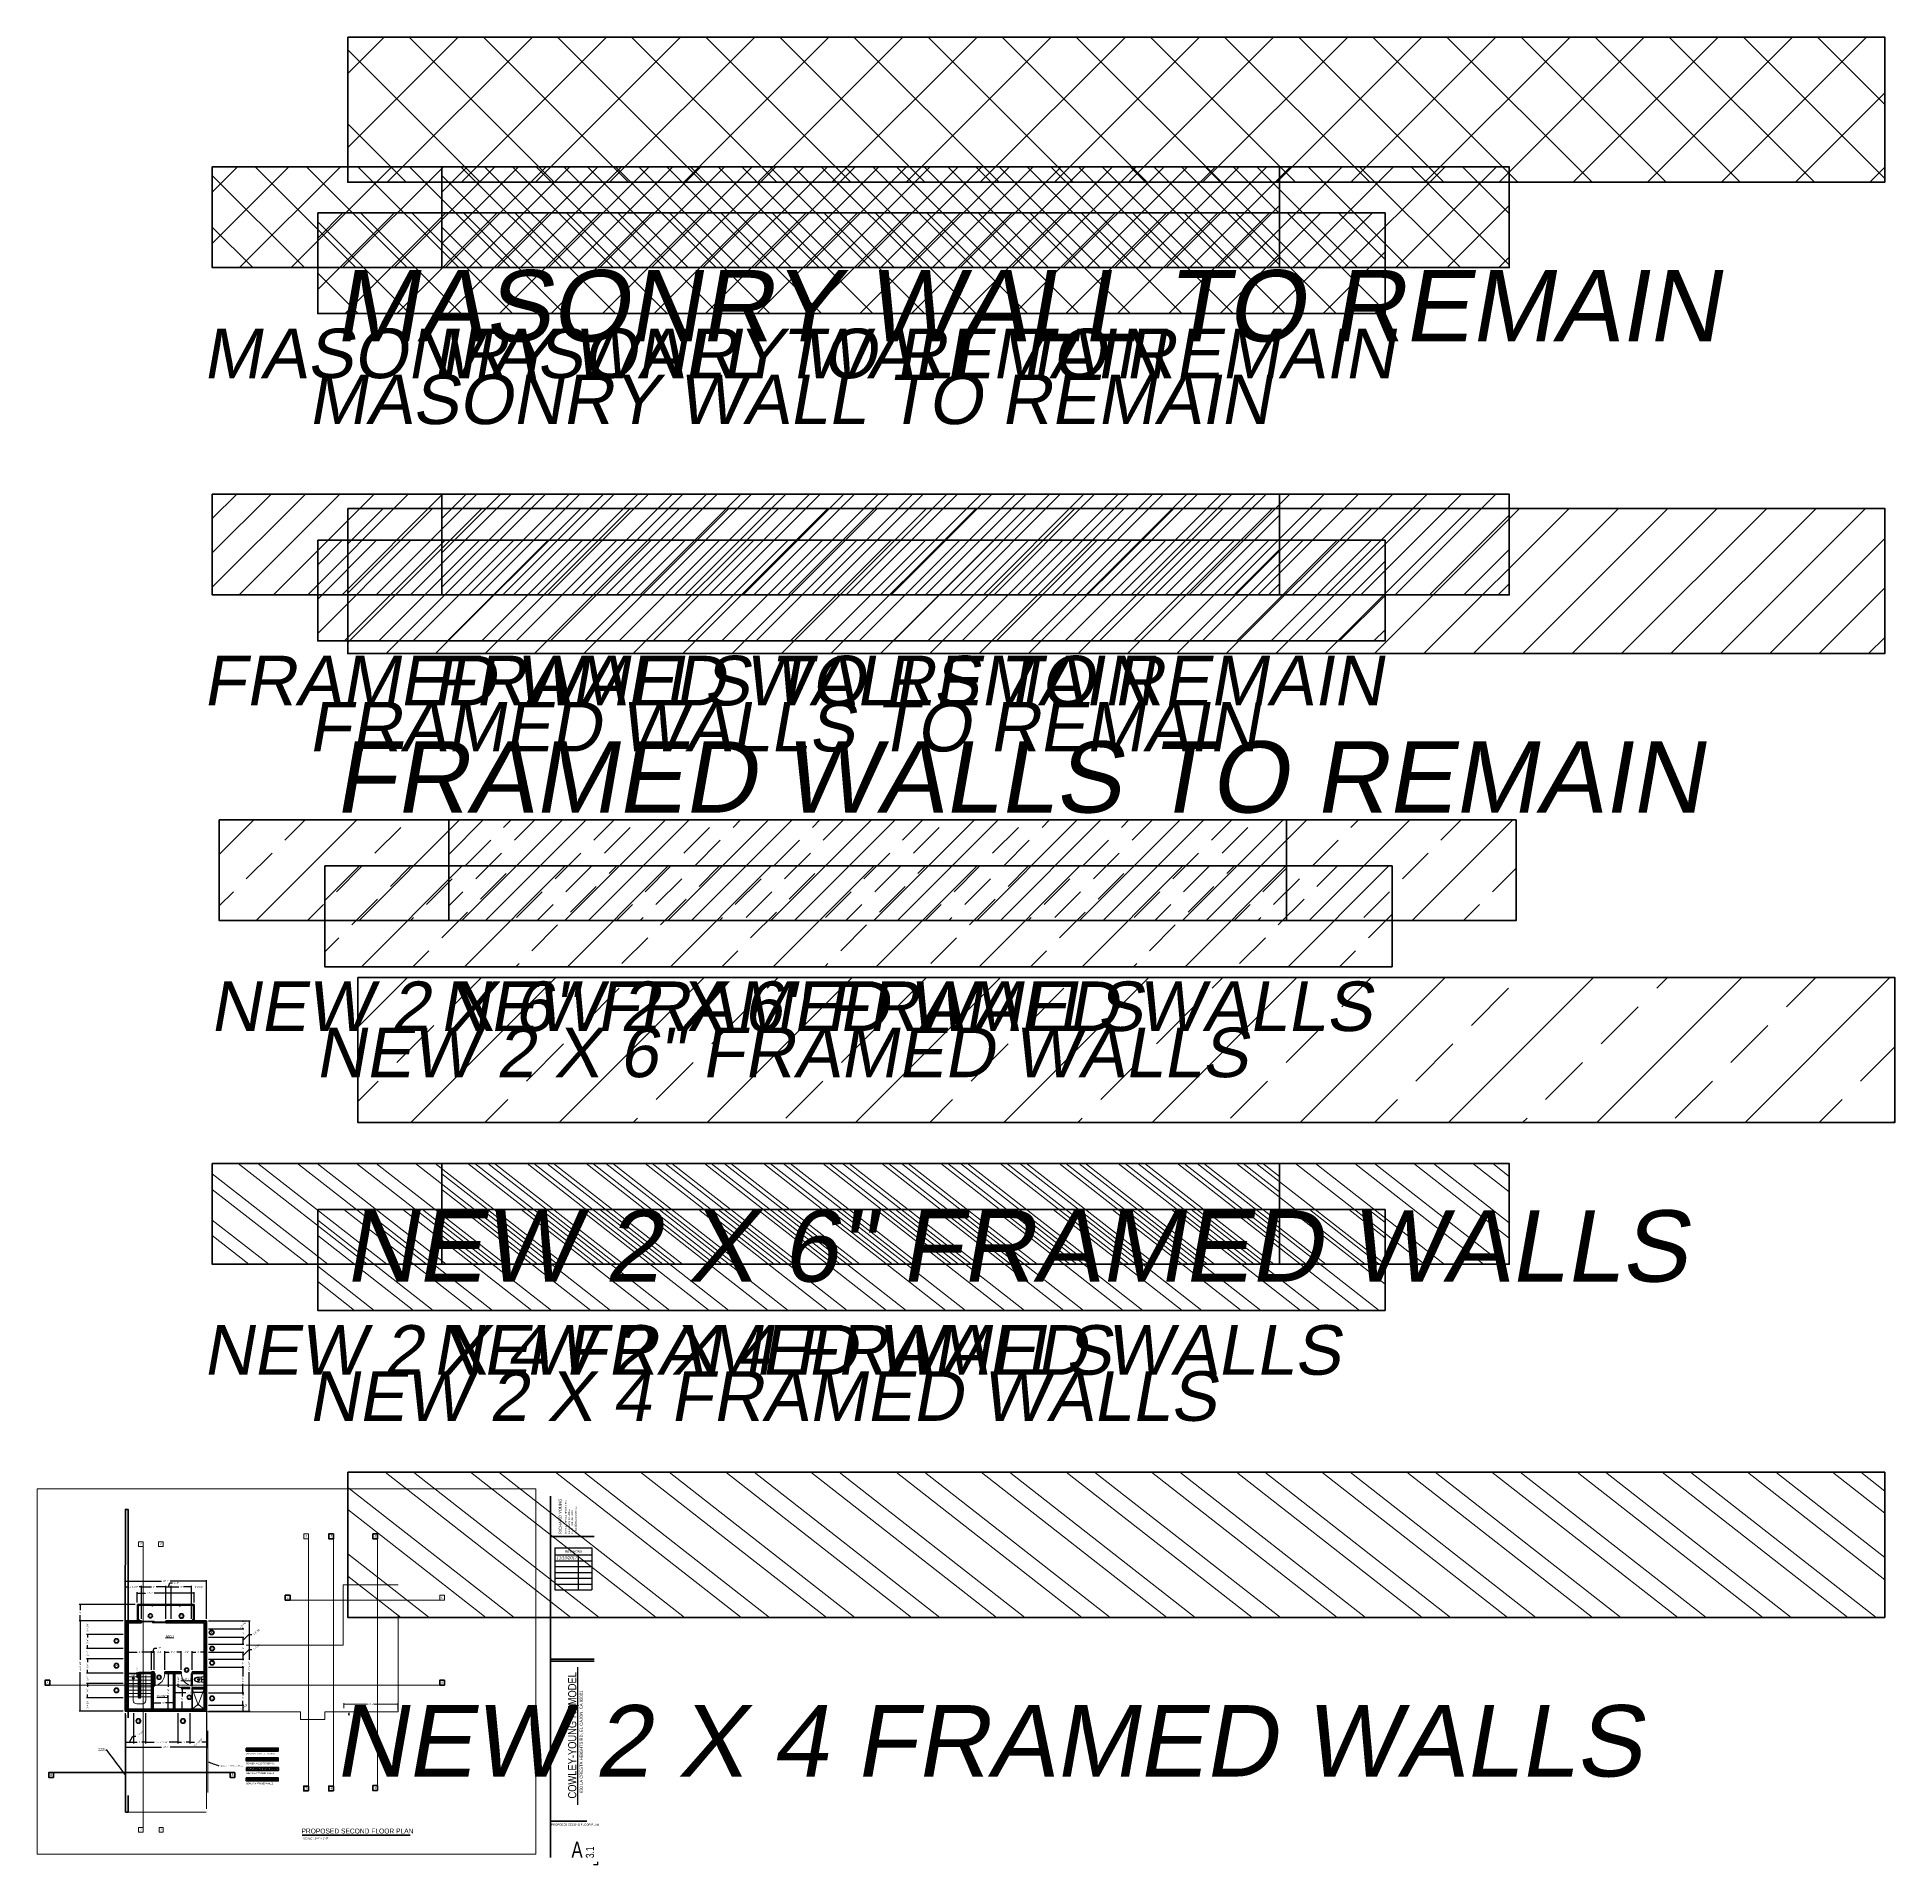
# Paper-space layout 'A-3.1' of a CAD drawing. Header units: inches. Extents: x 1 to 116, y 0 to 113.
# The model-space entities are those that its viewports show. They can reach past a viewport. Long polylines and large blocks are cut down to what shows.
import ezdxf
from ezdxf.enums import TextEntityAlignment as Align
from ezdxf.lldxf.tags import DXFTag

# ---------------------------------------------------------------- set-up
doc = ezdxf.new("R2010")
doc.units = ezdxf.units.IN
doc.header["$MEASUREMENT"] = 0
doc.header["$PDMODE"] = 3
for name, pattern in [('HIDDEN2', [0.1875, 0.125, -0.0625]), ('MYDIVIDE', [0.9375, 0.75, -0.0625, 0, -0.0625, 0, -0.0625]), ('MYHIDDEN', [0.1875, 0.125, -0.0625]), ('MYPHANTOM', [1.6875, 1.25, -0.0625, 0.125, -0.0625, 0.125, -0.0625]), ('PHANTOM', [12, 7, -1, 1, -1, 1, -1])]:
    doc.linetypes.add(name, pattern=pattern)
for name, color, linetype, lineweight in [('ELEVATIONS', 40, 'Continuous', 0), ('ExistingFloorPlan', 51, 'Continuous', 0), ('Retaining Wall', 50, 'Continuous', 0), ('SecondFLoor', 90, 'Continuous', 0), ('SECTIONS', 70, 'Continuous', 0), ('TB', 250, 'Continuous', 0)]:
    doc.layers.add(name, color=color, linetype=linetype, lineweight=lineweight)
doc.layers.add('VP', color=164, linetype='Continuous', lineweight=0, plot=False)
doc.styles.add('DS-TXT1', font='arial.ttf', dxfattribs={"oblique": 10})
doc.styles.add('DSTEXT', font='arial.ttf', dxfattribs={"oblique": 12})
doc.styles.get("Standard").update_dxf_attribs({"font": 'arial.ttf', "oblique": 10})
doc.styles.add('Title', font='swissck.ttf')
tags = doc.linetypes.add('GAS_LINE', pattern='A,0.5,-0.2,["GAS",Standard,S=0.1,R=0,X=-0.1,Y=-0.05],-0.25', length=0.95).pattern_tags.tags
tags[6] = DXFTag(74, 10)
doc.dimstyles.new('DS-Fraction', dxfattribs={"dimtxt": 0.1, "dimasz": 0.035, "dimexe": 0.06, "dimexo": 0.06, "dimgap": 0.02, "dimtad": 0, "dimdec": 3, "dimzin": 0, "dimdsep": 46, "dimlunit": 4, "dimtxsty": 'DS-TXT1', "dimblk": 'BOXFILLED', "dimcen": -0.06, "dimclrd": 256, "dimclre": 256, "dimclrt": 256, "dimadec": 0, "dimazin": 0, "dimtfac": 1, "dimtdec": 3, "dimtmove": 1, "dimatfit": 3, "dimfxl": 1, "dimfrac": 2, "dimtolj": 1, "dimtzin": 0, "dimlwd": 0, "dimlwe": -1, "dimarcsym": 0})
doc.dimstyles.new('WeaselDims$0', dxfattribs={"dimtxt": 0.1, "dimasz": 0.0325, "dimexe": 0.0625, "dimexo": 0.125, "dimgap": 0.09, "dimtad": 0, "dimdec": 4, "dimzin": 0, "dimdsep": 46, "dimlunit": 4, "dimtxsty": 'Standard', "dimblk": 'BOXFILLED', "dimcen": 0.09, "dimadec": 0, "dimazin": 0, "dimtfac": 1, "dimtdec": 4, "dimtofl": 0, "dimtmove": 1, "dimatfit": 3, "dimfxl": 1, "dimfrac": 2, "dimtolj": 1, "dimtzin": 0, "dimarcsym": 0})
doc.dimstyles.new('WeaselDims$7', dxfattribs={"dimtxt": 0.0625, "dimasz": 0.046875, "dimexe": 0.125, "dimexo": 0.125, "dimgap": 0.0625, "dimtad": 0, "dimdec": 4, "dimrnd": 0.0625, "dimzin": 0, "dimdsep": 46, "dimlunit": 4, "dimtxsty": 'DSTEXT', "dimblk": 'ARCHTICK', "dimcen": 0, "dimadec": 0, "dimazin": 0, "dimtfac": 1, "dimtdec": 4, "dimtofl": 0, "dimtmove": 1, "dimatfit": 3, "dimfxl": 1, "dimfrac": 1, "dimtolj": 1, "dimtzin": 0, "dimarcsym": 0})

# ---------------------------------------------------------------- blocks, each defined once
blk = doc.blocks.new('*T429')
at = {"color": 0, "linetype": 'ByBlock', "lineweight": -2, "transparency": 16777216}
for p, q in [((0, 0), (2.28, 0)), ((0, 0), (0, -2.61)), ((2.28, 0), (2.28, -2.61)), ((0, -0.45), (2.28, -0.45)), ((0, -0.81), (2.28, -0.81)), ((1.44, -0.45), (1.44, -2.61)), ((0, -1.17), (2.28, -1.17)), ((0, -1.53), (2.28, -1.53)), ((0, -1.89), (2.28, -1.89)), ((0, -2.25), (2.28, -2.25)), ((0, -2.61), (2.28, -2.61))]:
    blk.add_line(p, q, dxfattribs=at)
at = {"color": 0, "transparency": 16777216, "insert": (1.14, -0.23), "char_height": 0.14, "width": 2.163, "attachment_point": 5}
blk.add_mtext('REVISIONS', dxfattribs=at)
blk = doc.blocks.new('*U428')
at = {"lineweight": 70}
for p, q in [((-2.93, 22.78), (-2.93, 0.46)), ((-2.93, 2.71), (-0.68, 2.71))]:
    blk.add_line(p, q, dxfattribs=at)
at = {"lineweight": 60}
for p, q in [((-2.93, 20.29), (-0.23, 20.29)), ((-2.93, 12.72), (-0.23, 12.72)), ((-2.93, 12.59), (-0.23, 12.59))]:
    blk.add_line(p, q, dxfattribs=at)
for p, q in [((-1.23, 3.71), (-1.23, 12.22)), ((0.01, 0), (-0.26, 0)), ((0.01, 0), (0.01, 0.18))]:
    blk.add_line(p, q)
blk.add_blockref('*T429', (-2.65, 19.6))
for s, height, p in [('RICHARD YOUNG', 0.185, (-2.23, 20.44)), ('630 LA CRESTA HEIGHT RD', 0.111, (-1.92, 20.46)), ('EL CAJON, CA 92021', 0.111, (-1.72, 20.46)), ('CELL- 619-387-6119', 0.111, (-1.53, 20.46)), ('richard@weaselware.biz', 0.111, (-1.31, 20.46)), ('630 LA CRESTA HEIGHTS RD, EL CAJON, CA 92021', 0.1862, (-0.93, 4.43))]:
    blk.add_text(s, height=height, rotation=90).set_placement(p)
at = {"style": 'Title'}
blk.add_text('COWLEY-YOUNG REMODEL', height=0.5029, rotation=90, dxfattribs=at).set_placement((-1.33, 4.1))
blk.add_attdef('SHT_TITLE', text='', height=0.125).set_placement((-0.78, 2.42), align=Align.RIGHT)
at = {"style": 'Title', "width": 0.9}
blk.add_attdef('SHT', text='', height=1, dxfattribs=at).set_placement((-1.17, 0.45), align=Align.RIGHT)
blk.add_attdef('NUM', (-0.69, 0.42), '', height=0.5, rotation=90, dxfattribs=at)
blk = doc.blocks.new('TOTO AQUIS 2')
at = {"color": 0}
for p, q in [((-2.4, 13.9), (-2.4, 6.2)), ((-2.4, -1.5), (-2.4, 6.2)), ((-1.7, 14.6), (2.4, 14.8)), ((-1.7, -2.2), (2.4, -2.5))]:
    blk.add_line(p, q, dxfattribs=at)
at = {"color": 0, "linetype": 'PHANTOM'}
for p, q in [((15.8, 7.8), (14.5, 7.8)), ((14.5, 4.6), (15.8, 4.6))]:
    blk.add_line(p, q, dxfattribs=at)
at = {"color": 0, "linetype": 'Continuous'}
for centre in [(7.9, 9.3), (7.9, 3.1)]:
    blk.add_circle(centre, 0.356, dxfattribs=at)
at = {"color": 0}
for centre, radius, start, end in [((-1.7, 13.9), 0.667, 94.01217, 180), ((1.4, 6.2), 0.89, 0, 180), ((1.4, 6.2), 0.89, 180, 0), ((2.5, 13.4), 1.42, 25.54481, 94.01217), ((-12.7, 6.2), 18.2, 0, 25.54481), ((-12.7, 6.2), 18.2, 334.45519, 0), ((-1.7, -1.5), 0.667, 180, 265.98783), ((2.5, -1.1), 1.42, 265.98783, 334.45519)]:
    blk.add_arc(centre, radius, start, end, dxfattribs=at)
at = {"color": 0, "linetype": 'Continuous'}
for centre, radius, start, end in [((14.7, -163.7), 177.9, 89.27009, 93.50679), ((19.4, 6.2), 8.9, 168.8574, 191.1426), ((16, 6.9), 5.34, 98.1902, 168.8574), ((19.4, 6.2), 8.76, 168.8574, 191.1426), ((16, 5.5), 5.34, 191.1426, 261.8098), ((16, 6.9), 5.2, 98.1902, 168.8574), ((16, 5.5), 5.2, 191.1426, 261.8098), ((21.2, 6.2), 7.12, 168.76666, 191.23334), ((14.5, 7.5), 0.267, 90, 168.76666), ((14.5, 4.8), 0.267, 191.23334, 270), ((17.2, -1.9), 14.2, 68.16687, 98.1902), ((17.2, -1.9), 14.1, 70.54088, 98.1902), ((17.2, 14.3), 14.2, 261.8098, 291.83313), ((17.2, 14.3), 14.1, 261.8098, 289.45912), ((15.5, 6.2), 2.22, 281.3482, 78.6518), ((16.8, -2.7), 16.9, 67.40062, 90), ((19.5, 4.6), 7.12, 23.92278, 70.54088), ((19.5, 7.7), 7.12, 289.45912, 336.07722), ((19.7, 4.1), 7.7, 30.77059, 68.16687), ((19.7, 8.2), 7.7, 291.83313, 329.22941), ((19, 9.7), 11.1, 291.25427, 319.03552), ((19, 2.6), 11.1, 40.96448, 67.40063), ((23, 6.2), 3.34, 336.07722, 23.92278), ((23.1, 6.2), 3.69, 329.22941, 30.77059), ((23.1, 6.2), 5.69, 319.03552, 40.96448), ((14.7, 176.1), 177.9, 266.49321, 270.72836), ((16.8, 15.1), 16.9, 268.51461, 292.59935)]:
    blk.add_arc(centre, radius, start, end, dxfattribs=at)
at = {"color": 0, "linetype": 'PHANTOM'}
blk.add_arc((15.8, 6.2), 1.6, 270, 90, dxfattribs=at)
blk = doc.blocks.new('_BoxFilled')
at = {"color": 0, "linetype": 'ByBlock', "lineweight": -2}
blk.add_line((-0.5, 0), (-1, 0), dxfattribs=at)
at = {"color": 0, "linetype": 'ByBlock'}
blk.add_solid([(-0.5, 0.5), (0.5, 0.5), (-0.5, -0.5), (0.5, -0.5)], dxfattribs=at)
blk = doc.blocks.new('*D44')
at = {"layer": 'Defpoints', "color": 0, "lineweight": 5, "transparency": 16777216}
for p in [(1114.7, 2575.7), (980.8, 2307.2), (1114.7, 2307.2)]:
    blk.add_point(p, dxfattribs=at)
at = {"layer": 'SecondFLoor', "color": 0, "lineweight": -2, "transparency": 16777216}
for p, q in [((1108.7, 2575.7), (977.8, 2575.7)), ((980.8, 2574.1), (980.8, 2460.1)), ((980.8, 2308.7), (980.8, 2422.8)), ((1108.7, 2307.2), (977.8, 2307.2))]:
    blk.add_line(p, q, dxfattribs=at)
at = {"layer": 'SecondFLoor', "color": 0, "lineweight": -2, "transparency": 16777216, "xscale": 1.56, "yscale": 1.56, "zscale": 1.56}
for p, rotation in [((980.8, 2575.7), 90), ((980.8, 2307.2), 270)]:
    blk.add_blockref('_BoxFilled', p, dxfattribs=dict(at, rotation=rotation))
at = {"layer": 'SecondFLoor', "color": 0, "lineweight": 0, "transparency": 16777216, "insert": (980.8, 2441.4), "char_height": 4.8, "attachment_point": 5, "rotation": 90}
blk.add_mtext('\\A1;22\'-4 1/2"', dxfattribs=at)
blk = doc.blocks.new('*D45')
at = {"layer": 'Defpoints', "color": 0, "lineweight": 5, "transparency": 16777216}
for p in [(1355.7, 2693), (1114.7, 2575.7), (1355.7, 2575.7)]:
    blk.add_point(p, dxfattribs=at)
at = {"layer": 'SecondFLoor', "color": 0, "lineweight": -2, "transparency": 16777216}
for p, q in [((1114.7, 2581.7), (1114.7, 2696)), ((1116.3, 2693), (1222.2, 2693)), ((1354.2, 2693), (1248.3, 2693)), ((1355.7, 2581.7), (1355.7, 2696))]:
    blk.add_line(p, q, dxfattribs=at)
at = {"layer": 'SecondFLoor', "color": 0, "lineweight": -2, "transparency": 16777216, "xscale": 1.56, "yscale": 1.56, "zscale": 1.56, "rotation": 180}
blk.add_blockref('_BoxFilled', (1114.7, 2693), dxfattribs=at)
at = {"layer": 'SecondFLoor', "color": 0, "lineweight": -2, "transparency": 16777216, "xscale": 1.56, "yscale": 1.56, "zscale": 1.56}
blk.add_blockref('_BoxFilled', (1355.7, 2693), dxfattribs=at)
at = {"layer": 'SecondFLoor', "color": 0, "lineweight": 0, "transparency": 16777216, "insert": (1235.2, 2693), "char_height": 4.8, "attachment_point": 5}
blk.add_mtext('\\A1;20\'-1"', dxfattribs=at)
blk = doc.blocks.new('*D46')
at = {"layer": 'Defpoints', "color": 0, "lineweight": 5, "transparency": 16777216}
for p in [(1163.2, 2676.4), (1114.7, 2575.7), (1163.2, 2575.7)]:
    blk.add_point(p, dxfattribs=at)
at = {"layer": 'SecondFLoor', "color": 0, "lineweight": -2, "transparency": 16777216}
for p, q in [((1114.7, 2581.7), (1114.7, 2679.4)), ((1116.3, 2676.4), (1122.2, 2676.4)), ((1161.7, 2676.4), (1155.8, 2676.4)), ((1163.2, 2581.7), (1163.2, 2679.4))]:
    blk.add_line(p, q, dxfattribs=at)
at = {"layer": 'SecondFLoor', "color": 0, "lineweight": -2, "transparency": 16777216, "xscale": 1.56, "yscale": 1.56, "zscale": 1.56, "rotation": 180}
blk.add_blockref('_BoxFilled', (1114.7, 2676.4), dxfattribs=at)
at = {"layer": 'SecondFLoor', "color": 0, "lineweight": -2, "transparency": 16777216, "xscale": 1.56, "yscale": 1.56, "zscale": 1.56}
blk.add_blockref('_BoxFilled', (1163.2, 2676.4), dxfattribs=at)
at = {"layer": 'SecondFLoor', "color": 0, "lineweight": 0, "transparency": 16777216, "insert": (1139, 2676.4), "char_height": 4.8, "attachment_point": 5}
blk.add_mtext('\\A1;4\'-0 1/2"', dxfattribs=at)
blk = doc.blocks.new('*D47')
at = {"layer": 'Defpoints', "color": 0, "lineweight": 5, "transparency": 16777216}
for p in [(1235.2, 2676.4), (1163.2, 2575.7), (1235.2, 2575.7)]:
    blk.add_point(p, dxfattribs=at)
at = {"layer": 'SecondFLoor', "color": 0, "lineweight": -2, "transparency": 16777216}
for p, q in [((1163.2, 2581.7), (1163.2, 2679.4)), ((1164.8, 2676.4), (1192.3, 2676.4)), ((1233.7, 2676.4), (1206.2, 2676.4)), ((1235.2, 2581.7), (1235.2, 2679.4))]:
    blk.add_line(p, q, dxfattribs=at)
at = {"layer": 'SecondFLoor', "color": 0, "lineweight": -2, "transparency": 16777216, "xscale": 1.56, "yscale": 1.56, "zscale": 1.56, "rotation": 180}
blk.add_blockref('_BoxFilled', (1163.2, 2676.4), dxfattribs=at)
at = {"layer": 'SecondFLoor', "color": 0, "lineweight": -2, "transparency": 16777216, "xscale": 1.56, "yscale": 1.56, "zscale": 1.56}
blk.add_blockref('_BoxFilled', (1235.2, 2676.4), dxfattribs=at)
at = {"layer": 'SecondFLoor', "color": 0, "lineweight": 0, "transparency": 16777216, "insert": (1199.2, 2676.4), "char_height": 4.8, "attachment_point": 5}
blk.add_mtext("\\A1;6'", dxfattribs=at)
blk = doc.blocks.new('*D48')
at = {"layer": 'Defpoints', "color": 0, "lineweight": 5, "transparency": 16777216}
for p in [(1251.2, 2676.4), (1235.2, 2575.7), (1251.2, 2575.7)]:
    blk.add_point(p, dxfattribs=at)
at = {"layer": 'SecondFLoor', "color": 0, "lineweight": -2, "transparency": 16777216}
for p, q in [((1235.2, 2581.7), (1235.2, 2679.4)), ((1236.8, 2676.4), (1249.7, 2676.4)), ((1243.2, 2676.4), (1246.8, 2688.3)), ((1246.8, 2688.3), (1255.5, 2688.3)), ((1251.2, 2581.7), (1251.2, 2679.4))]:
    blk.add_line(p, q, dxfattribs=at)
at = {"layer": 'SecondFLoor', "color": 0, "lineweight": -2, "transparency": 16777216, "xscale": 1.56, "yscale": 1.56, "zscale": 1.56, "rotation": 180}
blk.add_blockref('_BoxFilled', (1235.2, 2676.4), dxfattribs=at)
at = {"layer": 'SecondFLoor', "color": 0, "lineweight": -2, "transparency": 16777216, "xscale": 1.56, "yscale": 1.56, "zscale": 1.56}
blk.add_blockref('_BoxFilled', (1251.2, 2676.4), dxfattribs=at)
at = {"layer": 'SecondFLoor', "color": 0, "lineweight": 0, "transparency": 16777216, "insert": (1266.4, 2688.3), "char_height": 4.8, "attachment_point": 5}
blk.add_mtext('\\A1;1\'-4"', dxfattribs=at)
blk = doc.blocks.new('*D49')
at = {"layer": 'Defpoints', "color": 0, "lineweight": 5, "transparency": 16777216}
for p in [(1311.2, 2676.4), (1251.2, 2575.7), (1311.2, 2575.7)]:
    blk.add_point(p, dxfattribs=at)
at = {"layer": 'SecondFLoor', "color": 0, "lineweight": -2, "transparency": 16777216}
for p, q in [((1251.2, 2581.7), (1251.2, 2679.4)), ((1252.8, 2676.4), (1274.3, 2676.4)), ((1309.7, 2676.4), (1288.2, 2676.4)), ((1311.2, 2581.7), (1311.2, 2679.4))]:
    blk.add_line(p, q, dxfattribs=at)
at = {"layer": 'SecondFLoor', "color": 0, "lineweight": -2, "transparency": 16777216, "xscale": 1.56, "yscale": 1.56, "zscale": 1.56, "rotation": 180}
blk.add_blockref('_BoxFilled', (1251.2, 2676.4), dxfattribs=at)
at = {"layer": 'SecondFLoor', "color": 0, "lineweight": -2, "transparency": 16777216, "xscale": 1.56, "yscale": 1.56, "zscale": 1.56}
blk.add_blockref('_BoxFilled', (1311.2, 2676.4), dxfattribs=at)
at = {"layer": 'SecondFLoor', "color": 0, "lineweight": 0, "transparency": 16777216, "insert": (1281.2, 2676.4), "char_height": 4.8, "attachment_point": 5}
blk.add_mtext("\\A1;5'", dxfattribs=at)
blk = doc.blocks.new('*D50')
at = {"layer": 'Defpoints', "color": 0, "lineweight": 5, "transparency": 16777216}
for p in [(1355.7, 2676.4), (1311.2, 2575.7), (1355.7, 2575.7)]:
    blk.add_point(p, dxfattribs=at)
at = {"layer": 'SecondFLoor', "color": 0, "lineweight": -2, "transparency": 16777216}
for p, q in [((1311.2, 2581.7), (1311.2, 2679.4)), ((1355.7, 2581.7), (1355.7, 2679.4))]:
    blk.add_line(p, q, dxfattribs=at)
at = {"layer": 'SecondFLoor', "color": 0, "lineweight": 0, "transparency": 16777216, "insert": (1333.5, 2676.4), "char_height": 4.8, "attachment_point": 5}
blk.add_mtext('\\A1;3\'-8 1/2"', dxfattribs=at)
blk = doc.blocks.new('*D51')
at = {"layer": 'Defpoints', "color": 0, "lineweight": 5, "transparency": 16777216}
for p in [(980.8, 2623.7), (1150.7, 2623.7), (1114.7, 2575.7)]:
    blk.add_point(p, dxfattribs=at)
at = {"layer": 'SecondFLoor', "color": 0, "lineweight": -2, "transparency": 16777216}
for p, q in [((1144.7, 2623.7), (977.8, 2623.7)), ((980.8, 2622.1), (980.8, 2606.7)), ((980.8, 2577.2), (980.8, 2592.6)), ((1108.7, 2575.7), (977.8, 2575.7))]:
    blk.add_line(p, q, dxfattribs=at)
at = {"layer": 'SecondFLoor', "color": 0, "lineweight": -2, "transparency": 16777216, "xscale": 1.56, "yscale": 1.56, "zscale": 1.56}
for p, rotation in [((980.8, 2623.7), 90), ((980.8, 2575.7), 270)]:
    blk.add_blockref('_BoxFilled', p, dxfattribs=dict(at, rotation=rotation))
at = {"layer": 'SecondFLoor', "color": 0, "lineweight": 0, "transparency": 16777216, "insert": (980.8, 2599.7), "char_height": 4.8, "attachment_point": 5, "rotation": 90}
blk.add_mtext("\\A1;4'", dxfattribs=at)
blk = doc.blocks.new('*D52')
at = {"layer": 'Defpoints', "color": 0, "lineweight": 5, "transparency": 16777216}
for p in [(1319.7, 2657.4), (1150.7, 2623.7), (1319.7, 2623.7)]:
    blk.add_point(p, dxfattribs=at)
at = {"layer": 'SecondFLoor', "color": 0, "lineweight": -2, "transparency": 16777216}
for p, q in [((1150.7, 2629.7), (1150.7, 2660.4)), ((1152.3, 2657.4), (1174.6, 2657.4)), ((1318.2, 2657.4), (1200.2, 2657.4)), ((1319.7, 2629.7), (1319.7, 2660.4))]:
    blk.add_line(p, q, dxfattribs=at)
at = {"layer": 'SecondFLoor', "color": 0, "lineweight": -2, "transparency": 16777216, "xscale": 1.56, "yscale": 1.56, "zscale": 1.56, "rotation": 180}
blk.add_blockref('_BoxFilled', (1150.7, 2657.4), dxfattribs=at)
at = {"layer": 'SecondFLoor', "color": 0, "lineweight": -2, "transparency": 16777216, "xscale": 1.56, "yscale": 1.56, "zscale": 1.56}
blk.add_blockref('_BoxFilled', (1319.7, 2657.4), dxfattribs=at)
at = {"layer": 'SecondFLoor', "color": 0, "lineweight": 0, "transparency": 16777216, "insert": (1187.4, 2657.4), "char_height": 4.8, "attachment_point": 5}
blk.add_mtext('\\A1;14\'-1"', dxfattribs=at)
blk = doc.blocks.new('*D53')
at = {"layer": 'Defpoints', "color": 0, "lineweight": 5, "transparency": 16777216}
for p in [(1355.7, 2575.7), (1482.7, 2575.7), (1355.7, 2307.2)]:
    blk.add_point(p, dxfattribs=at)
at = {"layer": 'SecondFLoor', "color": 0, "lineweight": -2, "transparency": 16777216}
for p, q in [((1361.7, 2575.7), (1485.7, 2575.7)), ((1482.7, 2574.1), (1482.7, 2460.1)), ((1482.7, 2308.7), (1482.7, 2422.8)), ((1361.7, 2307.2), (1485.7, 2307.2))]:
    blk.add_line(p, q, dxfattribs=at)
at = {"layer": 'SecondFLoor', "color": 0, "lineweight": -2, "transparency": 16777216, "xscale": 1.56, "yscale": 1.56, "zscale": 1.56}
for p, rotation in [((1482.7, 2575.7), 90), ((1482.7, 2307.2), 270)]:
    blk.add_blockref('_BoxFilled', p, dxfattribs=dict(at, rotation=rotation))
at = {"layer": 'SecondFLoor', "color": 0, "lineweight": 0, "transparency": 16777216, "insert": (1482.7, 2441.4), "char_height": 4.8, "attachment_point": 5, "rotation": 90}
blk.add_mtext('\\A1;22\'-4 1/2"', dxfattribs=at)
blk = doc.blocks.new('*D54')
at = {"layer": 'Defpoints', "color": 0, "lineweight": 5, "transparency": 16777216}
for p in [(1355.7, 2575.7), (1355.7, 2551.3), (1463.5, 2551.3)]:
    blk.add_point(p, dxfattribs=at)
at = {"layer": 'SecondFLoor', "color": 0, "lineweight": -2, "transparency": 16777216}
for p, q in [((1361.7, 2575.7), (1466.5, 2575.7)), ((1361.7, 2551.3), (1466.5, 2551.3)), ((1463.5, 2574.1), (1463.5, 2572.4)), ((1463.5, 2552.8), (1463.5, 2554.6))]:
    blk.add_line(p, q, dxfattribs=at)
at = {"layer": 'SecondFLoor', "color": 0, "lineweight": -2, "transparency": 16777216, "xscale": 1.56, "yscale": 1.56, "zscale": 1.56}
for p, rotation in [((1463.5, 2575.7), 90), ((1463.5, 2551.3), 270)]:
    blk.add_blockref('_BoxFilled', p, dxfattribs=dict(at, rotation=rotation))
at = {"layer": 'SecondFLoor', "color": 0, "lineweight": 0, "transparency": 16777216, "insert": (1463.5, 2563.5), "char_height": 4.8, "attachment_point": 5, "rotation": 40}
blk.add_mtext('\\A1;2\'-0 3/8"', dxfattribs=at)
blk = doc.blocks.new('*D55')
at = {"layer": 'Defpoints', "color": 0, "lineweight": 5, "transparency": 16777216}
for p in [(1355.7, 2551.3), (1355.7, 2527.3), (1463.5, 2527.3)]:
    blk.add_point(p, dxfattribs=at)
at = {"layer": 'SecondFLoor', "color": 0, "lineweight": -2, "transparency": 16777216}
for p, q in [((1361.7, 2551.3), (1466.5, 2551.3)), ((1361.7, 2527.3), (1466.5, 2527.3))]:
    blk.add_line(p, q, dxfattribs=at)
at = {"layer": 'SecondFLoor', "color": 0, "lineweight": 0, "transparency": 16777216, "insert": (1463.5, 2539.3), "char_height": 4.8, "attachment_point": 5, "rotation": 90}
blk.add_mtext("\\A1;2'", dxfattribs=at)
blk = doc.blocks.new('*D56')
at = {"layer": 'Defpoints', "color": 0, "lineweight": 5, "transparency": 16777216}
for p in [(1355.7, 2527.3), (1355.7, 2506.4), (1463.5, 2506.4)]:
    blk.add_point(p, dxfattribs=at)
at = {"layer": 'SecondFLoor', "color": 0, "lineweight": -2, "transparency": 16777216}
for p, q in [((1361.7, 2527.3), (1466.5, 2527.3)), ((1361.7, 2506.4), (1466.5, 2506.4)), ((1463.5, 2516.9), (1482, 2534.9)), ((1463.5, 2525.7), (1463.5, 2508)), ((1482, 2534.9), (1490.6, 2534.9))]:
    blk.add_line(p, q, dxfattribs=at)
at = {"layer": 'SecondFLoor', "color": 0, "lineweight": -2, "transparency": 16777216, "xscale": 1.56, "yscale": 1.56, "zscale": 1.56}
for p, rotation in [((1463.5, 2527.3), 90), ((1463.5, 2506.4), 270)]:
    blk.add_blockref('_BoxFilled', p, dxfattribs=dict(at, rotation=rotation))
at = {"layer": 'SecondFLoor', "color": 0, "lineweight": 0, "transparency": 16777216, "insert": (1504.3, 2542.7), "char_height": 4.8, "attachment_point": 5, "rotation": 40}
blk.add_mtext('\\A1;1\'-8 7/8"', dxfattribs=at)
blk = doc.blocks.new('*D57')
at = {"layer": 'Defpoints', "color": 0, "lineweight": 5, "transparency": 16777216}
for p in [(1355.7, 2506.4), (1355.7, 2482.4), (1463.5, 2482.4)]:
    blk.add_point(p, dxfattribs=at)
at = {"layer": 'SecondFLoor', "color": 0, "lineweight": -2, "transparency": 16777216}
for p, q in [((1361.7, 2506.4), (1466.5, 2506.4)), ((1361.7, 2482.4), (1466.5, 2482.4))]:
    blk.add_line(p, q, dxfattribs=at)
at = {"layer": 'SecondFLoor', "color": 0, "lineweight": 0, "transparency": 16777216, "insert": (1463.5, 2494.4), "char_height": 4.8, "attachment_point": 5, "rotation": 90}
blk.add_mtext("\\A1;2'", dxfattribs=at)
blk = doc.blocks.new('*D58')
at = {"layer": 'Defpoints', "color": 0, "lineweight": 5, "transparency": 16777216}
for p in [(1355.7, 2482.4), (1355.7, 2461.7), (1463.5, 2461.7)]:
    blk.add_point(p, dxfattribs=at)
at = {"layer": 'SecondFLoor', "color": 0, "lineweight": -2, "transparency": 16777216}
for p, q in [((1361.7, 2482.4), (1466.5, 2482.4)), ((1463.5, 2472.1), (1482.2, 2490)), ((1463.5, 2480.9), (1463.5, 2463.3)), ((1482.2, 2490), (1490.8, 2490)), ((1361.7, 2461.7), (1466.5, 2461.7))]:
    blk.add_line(p, q, dxfattribs=at)
at = {"layer": 'SecondFLoor', "color": 0, "lineweight": -2, "transparency": 16777216, "xscale": 1.56, "yscale": 1.56, "zscale": 1.56}
for p, rotation in [((1463.5, 2482.4), 90), ((1463.5, 2461.7), 270)]:
    blk.add_blockref('_BoxFilled', p, dxfattribs=dict(at, rotation=rotation))
at = {"layer": 'SecondFLoor', "color": 0, "lineweight": 0, "transparency": 16777216, "insert": (1504.5, 2497.9), "char_height": 4.8, "attachment_point": 5, "rotation": 40}
blk.add_mtext('\\A1;1\'-8 3/4"', dxfattribs=at)
blk = doc.blocks.new('*D59')
at = {"layer": 'Defpoints', "color": 0, "lineweight": 5, "transparency": 16777216}
for p in [(1355.7, 2461.7), (1355.7, 2437.7), (1463.5, 2437.7)]:
    blk.add_point(p, dxfattribs=at)
at = {"layer": 'SecondFLoor', "color": 0, "lineweight": -2, "transparency": 16777216}
for p, q in [((1361.7, 2461.7), (1466.5, 2461.7)), ((1361.7, 2437.7), (1466.5, 2437.7)), ((1463.5, 2460.1), (1463.5, 2458.5)), ((1463.5, 2439.3), (1463.5, 2440.9))]:
    blk.add_line(p, q, dxfattribs=at)
at = {"layer": 'SecondFLoor', "color": 0, "lineweight": -2, "transparency": 16777216, "xscale": 1.56, "yscale": 1.56, "zscale": 1.56}
for p, rotation in [((1463.5, 2461.7), 90), ((1463.5, 2437.7), 270)]:
    blk.add_blockref('_BoxFilled', p, dxfattribs=dict(at, rotation=rotation))
at = {"layer": 'SecondFLoor', "color": 0, "lineweight": 0, "transparency": 16777216, "insert": (1463.5, 2449.7), "char_height": 4.8, "attachment_point": 5, "rotation": 40}
blk.add_mtext("\\A1;2'", dxfattribs=at)
blk = doc.blocks.new('*D60')
at = {"layer": 'Defpoints', "color": 0, "lineweight": 5, "transparency": 16777216}
for p in [(1355.7, 2437.7), (1355.7, 2361.7), (1463.5, 2361.7)]:
    blk.add_point(p, dxfattribs=at)
at = {"layer": 'SecondFLoor', "color": 0, "lineweight": -2, "transparency": 16777216}
for p, q in [((1361.7, 2437.7), (1466.5, 2437.7)), ((1463.5, 2436.1), (1463.5, 2410.8)), ((1463.5, 2363.2), (1463.5, 2388.5)), ((1361.7, 2361.7), (1466.5, 2361.7))]:
    blk.add_line(p, q, dxfattribs=at)
at = {"layer": 'SecondFLoor', "color": 0, "lineweight": -2, "transparency": 16777216, "xscale": 1.56, "yscale": 1.56, "zscale": 1.56}
for p, rotation in [((1463.5, 2437.7), 90), ((1463.5, 2361.7), 270)]:
    blk.add_blockref('_BoxFilled', p, dxfattribs=dict(at, rotation=rotation))
at = {"layer": 'SecondFLoor', "color": 0, "lineweight": 0, "transparency": 16777216, "insert": (1463.5, 2399.7), "char_height": 4.8, "attachment_point": 5, "rotation": 90}
blk.add_mtext('\\A1;6\'-4"', dxfattribs=at)
blk = doc.blocks.new('*D61')
at = {"layer": 'Defpoints', "color": 0, "lineweight": 5, "transparency": 16777216}
for p in [(1355.7, 2361.7), (1355.7, 2325.7), (1463.5, 2325.7)]:
    blk.add_point(p, dxfattribs=at)
at = {"layer": 'SecondFLoor', "color": 0, "lineweight": -2, "transparency": 16777216}
for p, q in [((1361.7, 2361.7), (1466.5, 2361.7)), ((1361.7, 2325.7), (1466.5, 2325.7)), ((1463.5, 2360.1), (1463.5, 2355.4)), ((1463.5, 2327.2), (1463.5, 2337.7))]:
    blk.add_line(p, q, dxfattribs=at)
at = {"layer": 'SecondFLoor', "color": 0, "lineweight": -2, "transparency": 16777216, "xscale": 1.56, "yscale": 1.56, "zscale": 1.56}
for p, rotation in [((1463.5, 2361.7), 90), ((1463.5, 2325.7), 270)]:
    blk.add_blockref('_BoxFilled', p, dxfattribs=dict(at, rotation=rotation))
at = {"layer": 'SecondFLoor', "color": 0, "lineweight": 0, "transparency": 16777216, "insert": (1463.5, 2346.5), "char_height": 4.8, "attachment_point": 5, "rotation": 40}
blk.add_mtext("\\A1;3'", dxfattribs=at)
blk = doc.blocks.new('*D62')
at = {"layer": 'Defpoints', "color": 0, "lineweight": 5, "transparency": 16777216}
for p in [(1355.7, 2325.7), (1355.7, 2307.2), (1463.5, 2307.2)]:
    blk.add_point(p, dxfattribs=at)
at = {"layer": 'SecondFLoor', "color": 0, "lineweight": -2, "transparency": 16777216}
for p, q in [((1361.7, 2325.7), (1466.5, 2325.7)), ((1463.5, 2327.2), (1463.5, 2328.8)), ((1463.5, 2325.7), (1463.5, 2307.2)), ((1361.7, 2307.2), (1466.5, 2307.2)), ((1463.5, 2305.6), (1463.5, 2304.1))]:
    blk.add_line(p, q, dxfattribs=at)
at = {"layer": 'SecondFLoor', "color": 0, "lineweight": -2, "transparency": 16777216, "xscale": 1.56, "yscale": 1.56, "zscale": 1.56}
for p, rotation in [((1463.5, 2325.7), 270), ((1463.5, 2307.2), 90)]:
    blk.add_blockref('_BoxFilled', p, dxfattribs=dict(at, rotation=rotation))
at = {"layer": 'SecondFLoor', "color": 0, "lineweight": 0, "transparency": 16777216, "insert": (1467, 2319.8), "char_height": 4.8, "attachment_point": 5, "rotation": 40}
blk.add_mtext('\\A1;1\'-6 1/2"', dxfattribs=at)
blk = doc.blocks.new('*D63')
at = {"layer": 'Defpoints', "color": 0, "lineweight": 5, "transparency": 16777216}
for p in [(1114.7, 2307.2), (1355.7, 2305.7), (1355.7, 2200.5)]:
    blk.add_point(p, dxfattribs=at)
at = {"layer": 'SecondFLoor', "color": 0, "lineweight": -2, "transparency": 16777216}
for p, q in [((1114.7, 2301.2), (1114.7, 2197.5)), ((1355.7, 2299.7), (1355.7, 2197.5)), ((1116.3, 2200.5), (1222.2, 2200.5)), ((1354.2, 2200.5), (1248.3, 2200.5))]:
    blk.add_line(p, q, dxfattribs=at)
at = {"layer": 'SecondFLoor', "color": 0, "lineweight": -2, "transparency": 16777216, "xscale": 1.56, "yscale": 1.56, "zscale": 1.56, "rotation": 180}
blk.add_blockref('_BoxFilled', (1114.7, 2200.5), dxfattribs=at)
at = {"layer": 'SecondFLoor', "color": 0, "lineweight": -2, "transparency": 16777216, "xscale": 1.56, "yscale": 1.56, "zscale": 1.56}
blk.add_blockref('_BoxFilled', (1355.7, 2200.5), dxfattribs=at)
at = {"layer": 'SecondFLoor', "color": 0, "lineweight": 0, "transparency": 16777216, "insert": (1235.2, 2200.5), "char_height": 4.8, "attachment_point": 5}
blk.add_mtext('\\A1;20\'-1"', dxfattribs=at)
blk = doc.blocks.new('*D370')
at = {"layer": 'Defpoints', "color": 0, "linetype": 'Continuous', "lineweight": 5, "transparency": 16777216}
for p in [(1242, 2419.7), (1257.7, 2419.7), (1257.7, 2313.7)]:
    blk.add_point(p, dxfattribs=at)
at = {"layer": 'SecondFLoor', "color": 0, "linetype": 'Continuous', "lineweight": -2, "transparency": 16777216}
for p, q in [((1251.7, 2419.7), (1239, 2419.7)), ((1242, 2418.1), (1242, 2379.7)), ((1242, 2315.2), (1242, 2353.7)), ((1251.7, 2313.7), (1239, 2313.7))]:
    blk.add_line(p, q, dxfattribs=at)
at = {"layer": 'SecondFLoor', "color": 0, "linetype": 'Continuous', "lineweight": -2, "transparency": 16777216, "xscale": 1.56, "yscale": 1.56, "zscale": 1.56}
for p, rotation in [((1242, 2419.7), 90), ((1242, 2313.7), 270)]:
    blk.add_blockref('_BoxFilled', p, dxfattribs=dict(at, rotation=rotation))
at = {"layer": 'SecondFLoor', "color": 0, "linetype": 'Continuous', "lineweight": 9, "transparency": 16777216, "insert": (1242, 2366.7), "char_height": 4.8, "attachment_point": 5, "rotation": 90}
blk.add_mtext('\\A1;8\'-10"', dxfattribs=at)
blk = doc.blocks.new('*D371')
at = {"layer": 'Defpoints', "color": 0, "linetype": 'Continuous', "lineweight": 5, "transparency": 16777216}
for p in [(1283.7, 2373.7), (1313.2, 2378.2), (1313.2, 2373.7)]:
    blk.add_point(p, dxfattribs=at)
at = {"layer": 'SecondFLoor', "color": 0, "linetype": 'Continuous', "lineweight": -2, "transparency": 16777216}
for p, q in [((1271.7, 2379.5), (1271.7, 2388.2)), ((1283.7, 2375.9), (1271.7, 2379.5)), ((1307.2, 2378.2), (1280.7, 2378.2)), ((1307.2, 2373.7), (1280.7, 2373.7)), ((1283.7, 2378.2), (1283.7, 2373.7))]:
    blk.add_line(p, q, dxfattribs=at)
at = {"layer": 'SecondFLoor', "color": 0, "linetype": 'Continuous', "lineweight": 9, "transparency": 16777216, "insert": (1271.7, 2401.4), "char_height": 4.8, "attachment_point": 5, "rotation": 90}
blk.add_mtext('\\A1;4 1/2"', dxfattribs=at)
blk = doc.blocks.new('*D372')
at = {"layer": 'Defpoints', "color": 0, "linetype": 'Continuous', "lineweight": 5, "transparency": 16777216}
for p in [(1313.2, 2373.7), (1283.7, 2313.7), (1306.9, 2313.7)]:
    blk.add_point(p, dxfattribs=at)
at = {"layer": 'SecondFLoor', "color": 0, "linetype": 'Continuous', "lineweight": -2, "transparency": 16777216}
for p, q in [((1307.2, 2373.7), (1280.7, 2373.7)), ((1283.7, 2372.1), (1283.7, 2350.6)), ((1283.7, 2315.2), (1283.7, 2336.7)), ((1300.9, 2313.7), (1280.7, 2313.7))]:
    blk.add_line(p, q, dxfattribs=at)
at = {"layer": 'SecondFLoor', "color": 0, "linetype": 'Continuous', "lineweight": -2, "transparency": 16777216, "xscale": 1.56, "yscale": 1.56, "zscale": 1.56}
for p, rotation in [((1283.7, 2373.7), 90), ((1283.7, 2313.7), 270)]:
    blk.add_blockref('_BoxFilled', p, dxfattribs=dict(at, rotation=rotation))
at = {"layer": 'SecondFLoor', "color": 0, "linetype": 'Continuous', "lineweight": 9, "transparency": 16777216, "insert": (1283.7, 2343.7), "char_height": 4.8, "attachment_point": 5, "rotation": 90}
blk.add_mtext("\\A1;5'", dxfattribs=at)
blk = doc.blocks.new('*D373')
at = {"layer": 'Defpoints', "color": 0, "linetype": 'Continuous', "lineweight": 5, "transparency": 16777216}
for p in [(1193.2, 2482.5), (1121.2, 2419.7), (1193.2, 2424.2)]:
    blk.add_point(p, dxfattribs=at)
at = {"layer": 'SecondFLoor', "color": 0, "linetype": 'Continuous', "lineweight": -2, "transparency": 16777216}
for p, q in [((1121.2, 2425.7), (1121.2, 2485.5)), ((1122.8, 2482.5), (1150.3, 2482.5)), ((1191.7, 2482.5), (1164.2, 2482.5)), ((1193.2, 2430.2), (1193.2, 2485.5))]:
    blk.add_line(p, q, dxfattribs=at)
at = {"layer": 'SecondFLoor', "color": 0, "linetype": 'Continuous', "lineweight": -2, "transparency": 16777216, "xscale": 1.56, "yscale": 1.56, "zscale": 1.56, "rotation": 180}
blk.add_blockref('_BoxFilled', (1121.2, 2482.5), dxfattribs=at)
at = {"layer": 'SecondFLoor', "color": 0, "linetype": 'Continuous', "lineweight": -2, "transparency": 16777216, "xscale": 1.56, "yscale": 1.56, "zscale": 1.56}
blk.add_blockref('_BoxFilled', (1193.2, 2482.5), dxfattribs=at)
at = {"layer": 'SecondFLoor', "color": 0, "linetype": 'Continuous', "lineweight": 9, "transparency": 16777216, "insert": (1157.2, 2482.5), "char_height": 4.8, "attachment_point": 5}
blk.add_mtext("\\A1;6'", dxfattribs=at)
blk = doc.blocks.new('*D374')
at = {"layer": 'Defpoints', "color": 0, "linetype": 'Continuous', "lineweight": 5, "transparency": 16777216}
for p in [(1200.2, 2482.5), (1193.2, 2424.2), (1200.2, 2424.2)]:
    blk.add_point(p, dxfattribs=at)
at = {"layer": 'SecondFLoor', "color": 0, "linetype": 'Continuous', "lineweight": -2, "transparency": 16777216}
for p, q in [((1193.2, 2430.2), (1193.2, 2485.5)), ((1193.2, 2482.5), (1200.2, 2482.5)), ((1196.7, 2482.5), (1200.3, 2494.4)), ((1200.2, 2430.2), (1200.2, 2485.5)), ((1200.3, 2494.4), (1208.9, 2494.4))]:
    blk.add_line(p, q, dxfattribs=at)
at = {"layer": 'SecondFLoor', "color": 0, "linetype": 'Continuous', "lineweight": 9, "transparency": 16777216, "insert": (1216.4, 2494.4), "char_height": 4.8, "attachment_point": 5}
blk.add_mtext('\\A1;7"', dxfattribs=at)
blk = doc.blocks.new('*D375')
at = {"layer": 'Defpoints', "color": 0, "linetype": 'Continuous', "lineweight": 5, "transparency": 16777216}
for p in [(1232.2, 2482.5), (1200.2, 2424.2), (1232.2, 2424.2)]:
    blk.add_point(p, dxfattribs=at)
at = {"layer": 'SecondFLoor', "color": 0, "linetype": 'Continuous', "lineweight": -2, "transparency": 16777216}
for p, q in [((1200.2, 2430.2), (1200.2, 2485.5)), ((1232.2, 2430.2), (1232.2, 2485.5))]:
    blk.add_line(p, q, dxfattribs=at)
at = {"layer": 'SecondFLoor', "color": 0, "linetype": 'Continuous', "lineweight": 9, "transparency": 16777216, "insert": (1216.2, 2482.5), "char_height": 4.8, "attachment_point": 5}
blk.add_mtext('\\A1;2\'-8"', dxfattribs=at)
blk = doc.blocks.new('*D376')
at = {"layer": 'Defpoints', "color": 0, "linetype": 'Continuous', "lineweight": 5, "transparency": 16777216}
for p in [(1281.2, 2482.5), (1232.2, 2424.2), (1281.2, 2424.2)]:
    blk.add_point(p, dxfattribs=at)
at = {"layer": 'SecondFLoor', "color": 0, "linetype": 'Continuous', "lineweight": -2, "transparency": 16777216}
for p, q in [((1232.2, 2430.2), (1232.2, 2485.5)), ((1233.8, 2482.5), (1245.5, 2482.5)), ((1279.7, 2482.5), (1268, 2482.5)), ((1281.2, 2430.2), (1281.2, 2485.5))]:
    blk.add_line(p, q, dxfattribs=at)
at = {"layer": 'SecondFLoor', "color": 0, "linetype": 'Continuous', "lineweight": -2, "transparency": 16777216, "xscale": 1.56, "yscale": 1.56, "zscale": 1.56, "rotation": 180}
blk.add_blockref('_BoxFilled', (1232.2, 2482.5), dxfattribs=at)
at = {"layer": 'SecondFLoor', "color": 0, "linetype": 'Continuous', "lineweight": -2, "transparency": 16777216, "xscale": 1.56, "yscale": 1.56, "zscale": 1.56}
blk.add_blockref('_BoxFilled', (1281.2, 2482.5), dxfattribs=at)
at = {"layer": 'SecondFLoor', "color": 0, "linetype": 'Continuous', "lineweight": 9, "transparency": 16777216, "insert": (1256.7, 2482.5), "char_height": 4.8, "attachment_point": 5}
blk.add_mtext('\\A1;4\'-1"', dxfattribs=at)
blk = doc.blocks.new('*D377')
at = {"layer": 'Defpoints', "color": 0, "linetype": 'Continuous', "lineweight": 5, "transparency": 16777216}
for p in [(1313.2, 2482.5), (1281.2, 2424.2), (1313.2, 2424.2)]:
    blk.add_point(p, dxfattribs=at)
at = {"layer": 'SecondFLoor', "color": 0, "linetype": 'Continuous', "lineweight": -2, "transparency": 16777216}
for p, q in [((1281.2, 2430.2), (1281.2, 2485.5)), ((1313.2, 2430.2), (1313.2, 2485.5))]:
    blk.add_line(p, q, dxfattribs=at)
at = {"layer": 'SecondFLoor', "color": 0, "linetype": 'Continuous', "lineweight": 9, "transparency": 16777216, "insert": (1297.2, 2482.5), "char_height": 4.8, "attachment_point": 5}
blk.add_mtext('\\A1;2\'-8"', dxfattribs=at)
blk = doc.blocks.new('*D378')
at = {"layer": 'Defpoints', "color": 0, "linetype": 'Continuous', "lineweight": 5, "transparency": 16777216}
for p in [(1349.2, 2482.5), (1313.2, 2424.2), (1349.2, 2424.2)]:
    blk.add_point(p, dxfattribs=at)
at = {"layer": 'SecondFLoor', "color": 0, "linetype": 'Continuous', "lineweight": -2, "transparency": 16777216}
for p, q in [((1313.2, 2430.2), (1313.2, 2485.5)), ((1314.8, 2482.5), (1324.3, 2482.5)), ((1347.7, 2482.5), (1338.2, 2482.5)), ((1349.2, 2430.2), (1349.2, 2485.5))]:
    blk.add_line(p, q, dxfattribs=at)
at = {"layer": 'SecondFLoor', "color": 0, "linetype": 'Continuous', "lineweight": -2, "transparency": 16777216, "xscale": 1.56, "yscale": 1.56, "zscale": 1.56, "rotation": 180}
blk.add_blockref('_BoxFilled', (1313.2, 2482.5), dxfattribs=at)
at = {"layer": 'SecondFLoor', "color": 0, "linetype": 'Continuous', "lineweight": -2, "transparency": 16777216, "xscale": 1.56, "yscale": 1.56, "zscale": 1.56}
blk.add_blockref('_BoxFilled', (1349.2, 2482.5), dxfattribs=at)
at = {"layer": 'SecondFLoor', "color": 0, "linetype": 'Continuous', "lineweight": 9, "transparency": 16777216, "insert": (1331.2, 2482.5), "char_height": 4.8, "attachment_point": 5}
blk.add_mtext("\\A1;3'", dxfattribs=at)
blk = doc.blocks.new('*D379')
at = {"layer": 'Defpoints', "color": 0, "linetype": 'Continuous', "lineweight": 5, "transparency": 16777216}
for p in [(1257.7, 2332.3), (1197.7, 2313.7), (1257.7, 2313.7)]:
    blk.add_point(p, dxfattribs=at)
at = {"layer": 'SecondFLoor', "color": 0, "linetype": 'Continuous', "lineweight": -2, "transparency": 16777216}
for p, q in [((1197.7, 2319.7), (1197.7, 2335.3)), ((1199.3, 2332.3), (1220.8, 2332.3)), ((1256.2, 2332.3), (1234.7, 2332.3)), ((1257.7, 2319.7), (1257.7, 2335.3))]:
    blk.add_line(p, q, dxfattribs=at)
at = {"layer": 'SecondFLoor', "color": 0, "linetype": 'Continuous', "lineweight": -2, "transparency": 16777216, "xscale": 1.56, "yscale": 1.56, "zscale": 1.56, "rotation": 180}
blk.add_blockref('_BoxFilled', (1197.7, 2332.3), dxfattribs=at)
at = {"layer": 'SecondFLoor', "color": 0, "linetype": 'Continuous', "lineweight": -2, "transparency": 16777216, "xscale": 1.56, "yscale": 1.56, "zscale": 1.56}
blk.add_blockref('_BoxFilled', (1257.7, 2332.3), dxfattribs=at)
at = {"layer": 'SecondFLoor', "color": 0, "linetype": 'Continuous', "lineweight": 9, "transparency": 16777216, "insert": (1227.7, 2332.3), "char_height": 4.8, "attachment_point": 5}
blk.add_mtext("\\A1;5'", dxfattribs=at)
blk = doc.blocks.new('*D380')
at = {"layer": 'Defpoints', "color": 0, "linetype": 'Continuous', "lineweight": 5, "transparency": 16777216}
for p in [(1349.2, 2373.7), (1349.2, 2363), (1262.2, 2313.7)]:
    blk.add_point(p, dxfattribs=at)
at = {"layer": 'SecondFLoor', "color": 0, "linetype": 'Continuous', "lineweight": -2, "transparency": 16777216}
for p, q in [((1262.2, 2319.7), (1262.2, 2366)), ((1263.8, 2363), (1294.6, 2363)), ((1347.7, 2363), (1316.9, 2363)), ((1349.2, 2367.7), (1349.2, 2360))]:
    blk.add_line(p, q, dxfattribs=at)
at = {"layer": 'SecondFLoor', "color": 0, "linetype": 'Continuous', "lineweight": -2, "transparency": 16777216, "xscale": 1.56, "yscale": 1.56, "zscale": 1.56, "rotation": 180}
blk.add_blockref('_BoxFilled', (1262.2, 2363), dxfattribs=at)
at = {"layer": 'SecondFLoor', "color": 0, "linetype": 'Continuous', "lineweight": -2, "transparency": 16777216, "xscale": 1.56, "yscale": 1.56, "zscale": 1.56}
blk.add_blockref('_BoxFilled', (1349.2, 2363), dxfattribs=at)
at = {"layer": 'SecondFLoor', "color": 0, "linetype": 'Continuous', "lineweight": 9, "transparency": 16777216, "insert": (1305.7, 2363), "char_height": 4.8, "attachment_point": 5}
blk.add_mtext('\\A1;7\'-3"', dxfattribs=at)
blk = doc.blocks.new('*D381')
at = {"layer": 'Defpoints', "color": 0, "linetype": 'Continuous', "lineweight": 5, "transparency": 16777216}
for p in [(1002.5, 2347.4), (1114.7, 2347.4), (1114.7, 2307.2)]:
    blk.add_point(p, dxfattribs=at)
at = {"layer": 'SecondFLoor', "color": 0, "linetype": 'Continuous', "lineweight": -2, "transparency": 16777216}
for p, q in [((1108.7, 2347.4), (999.5, 2347.4)), ((1108.7, 2307.2), (999.5, 2307.2))]:
    blk.add_line(p, q, dxfattribs=at)
at = {"layer": 'SecondFLoor', "color": 0, "linetype": 'Continuous', "lineweight": 9, "transparency": 16777216, "insert": (1002.5, 2327.3), "char_height": 4.8, "attachment_point": 5, "rotation": 90}
blk.add_mtext('\\A1;3\'-4 1/4"', dxfattribs=at)
blk = doc.blocks.new('*D382')
at = {"layer": 'Defpoints', "color": 0, "linetype": 'Continuous', "lineweight": 5, "transparency": 16777216}
for p in [(1002.5, 2389.4), (1114.7, 2389.4), (1114.7, 2347.4)]:
    blk.add_point(p, dxfattribs=at)
at = {"layer": 'SecondFLoor', "color": 0, "linetype": 'Continuous', "lineweight": -2, "transparency": 16777216}
for p, q in [((1108.7, 2389.4), (999.5, 2389.4)), ((1002.5, 2387.9), (1002.5, 2379.6)), ((1108.7, 2347.4), (999.5, 2347.4)), ((1002.5, 2349), (1002.5, 2357.3))]:
    blk.add_line(p, q, dxfattribs=at)
at = {"layer": 'SecondFLoor', "color": 0, "linetype": 'Continuous', "lineweight": -2, "transparency": 16777216, "xscale": 1.56, "yscale": 1.56, "zscale": 1.56}
for p, rotation in [((1002.5, 2389.4), 90), ((1002.5, 2347.4), 270)]:
    blk.add_blockref('_BoxFilled', p, dxfattribs=dict(at, rotation=rotation))
at = {"layer": 'SecondFLoor', "color": 0, "linetype": 'Continuous', "lineweight": 9, "transparency": 16777216, "insert": (1002.5, 2368.4), "char_height": 4.8, "attachment_point": 5, "rotation": 90}
blk.add_mtext('\\A1;3\'-6"', dxfattribs=at)
blk = doc.blocks.new('*D383')
at = {"layer": 'Defpoints', "color": 0, "linetype": 'Continuous', "lineweight": 5, "transparency": 16777216}
for p in [(1002.5, 2420.4), (1114.7, 2420.4), (1114.7, 2389.4)]:
    blk.add_point(p, dxfattribs=at)
at = {"layer": 'SecondFLoor', "color": 0, "linetype": 'Continuous', "lineweight": -2, "transparency": 16777216}
for p, q in [((1108.7, 2420.4), (999.5, 2420.4)), ((1108.7, 2389.4), (999.5, 2389.4))]:
    blk.add_line(p, q, dxfattribs=at)
at = {"layer": 'SecondFLoor', "color": 0, "linetype": 'Continuous', "lineweight": 9, "transparency": 16777216, "insert": (1002.5, 2404.9), "char_height": 4.8, "attachment_point": 5, "rotation": 90}
blk.add_mtext('\\A1;2\'-7"', dxfattribs=at)
blk = doc.blocks.new('*D384')
at = {"layer": 'Defpoints', "color": 0, "linetype": 'Continuous', "lineweight": 5, "transparency": 16777216}
for p in [(1002.5, 2462.4), (1114.7, 2462.4), (1114.7, 2420.4)]:
    blk.add_point(p, dxfattribs=at)
at = {"layer": 'SecondFLoor', "color": 0, "linetype": 'Continuous', "lineweight": -2, "transparency": 16777216}
for p, q in [((1108.7, 2462.4), (999.5, 2462.4)), ((1002.5, 2460.9), (1002.5, 2452.6)), ((1002.5, 2422), (1002.5, 2430.3)), ((1108.7, 2420.4), (999.5, 2420.4))]:
    blk.add_line(p, q, dxfattribs=at)
at = {"layer": 'SecondFLoor', "color": 0, "linetype": 'Continuous', "lineweight": -2, "transparency": 16777216, "xscale": 1.56, "yscale": 1.56, "zscale": 1.56}
for p, rotation in [((1002.5, 2462.4), 90), ((1002.5, 2420.4), 270)]:
    blk.add_blockref('_BoxFilled', p, dxfattribs=dict(at, rotation=rotation))
at = {"layer": 'SecondFLoor', "color": 0, "linetype": 'Continuous', "lineweight": 9, "transparency": 16777216, "insert": (1002.5, 2441.4), "char_height": 4.8, "attachment_point": 5, "rotation": 90}
blk.add_mtext('\\A1;3\'-6"', dxfattribs=at)
blk = doc.blocks.new('*D385')
at = {"layer": 'Defpoints', "color": 0, "linetype": 'Continuous', "lineweight": 5, "transparency": 16777216}
for p in [(1002.5, 2493.4), (1114.7, 2493.4), (1114.7, 2462.4)]:
    blk.add_point(p, dxfattribs=at)
at = {"layer": 'SecondFLoor', "color": 0, "linetype": 'Continuous', "lineweight": -2, "transparency": 16777216}
for p, q in [((1108.7, 2493.4), (999.5, 2493.4)), ((1108.7, 2462.4), (999.5, 2462.4))]:
    blk.add_line(p, q, dxfattribs=at)
at = {"layer": 'SecondFLoor', "color": 0, "linetype": 'Continuous', "lineweight": 9, "transparency": 16777216, "insert": (1002.5, 2477.9), "char_height": 4.8, "attachment_point": 5, "rotation": 90}
blk.add_mtext('\\A1;2\'-7"', dxfattribs=at)
blk = doc.blocks.new('*D386')
at = {"layer": 'Defpoints', "color": 0, "linetype": 'Continuous', "lineweight": 5, "transparency": 16777216}
for p in [(1002.5, 2535.4), (1114.7, 2535.4), (1114.7, 2493.4)]:
    blk.add_point(p, dxfattribs=at)
at = {"layer": 'SecondFLoor', "color": 0, "linetype": 'Continuous', "lineweight": -2, "transparency": 16777216}
for p, q in [((1108.7, 2535.4), (999.5, 2535.4)), ((1108.7, 2493.4), (999.5, 2493.4)), ((1002.5, 2533.9), (1002.5, 2525.6)), ((1002.5, 2495), (1002.5, 2503.3))]:
    blk.add_line(p, q, dxfattribs=at)
at = {"layer": 'SecondFLoor', "color": 0, "linetype": 'Continuous', "lineweight": -2, "transparency": 16777216, "xscale": 1.56, "yscale": 1.56, "zscale": 1.56}
for p, rotation in [((1002.5, 2535.4), 90), ((1002.5, 2493.4), 270)]:
    blk.add_blockref('_BoxFilled', p, dxfattribs=dict(at, rotation=rotation))
at = {"layer": 'SecondFLoor', "color": 0, "linetype": 'Continuous', "lineweight": 9, "transparency": 16777216, "insert": (1002.5, 2514.4), "char_height": 4.8, "attachment_point": 5, "rotation": 90}
blk.add_mtext('\\A1;3\'-6"', dxfattribs=at)
blk = doc.blocks.new('*D387')
at = {"layer": 'Defpoints', "color": 0, "linetype": 'Continuous', "lineweight": 5, "transparency": 16777216}
for p in [(1002.5, 2575.7), (1114.7, 2575.7), (1114.7, 2535.4)]:
    blk.add_point(p, dxfattribs=at)
at = {"layer": 'SecondFLoor', "color": 0, "linetype": 'Continuous', "lineweight": -2, "transparency": 16777216}
for p, q in [((1108.7, 2575.7), (999.5, 2575.7)), ((1108.7, 2535.4), (999.5, 2535.4))]:
    blk.add_line(p, q, dxfattribs=at)
at = {"layer": 'SecondFLoor', "color": 0, "linetype": 'Continuous', "lineweight": 9, "transparency": 16777216, "insert": (1002.5, 2555.6), "char_height": 4.8, "attachment_point": 5, "rotation": 90}
blk.add_mtext('\\A1;3\'-4 1/4"', dxfattribs=at)
blk = doc.blocks.new('*D388')
at = {"layer": 'Defpoints', "color": 0, "lineweight": 5, "transparency": 16777216}
for p in [(1114.7, 2307.2), (1139.2, 2307.2), (1139.2, 2215.1)]:
    blk.add_point(p, dxfattribs=at)
at = {"layer": 'SecondFLoor', "color": 0, "lineweight": -2, "transparency": 16777216}
for p, q in [((1114.7, 2301.2), (1114.7, 2212.1)), ((1139.2, 2301.2), (1139.2, 2212.1)), ((1116.3, 2215.1), (1137.7, 2215.1)), ((1127, 2215.1), (1137.6, 2233.3)), ((1137.6, 2233.3), (1146.2, 2233.3))]:
    blk.add_line(p, q, dxfattribs=at)
at = {"layer": 'SecondFLoor', "color": 0, "lineweight": -2, "transparency": 16777216, "xscale": 1.56, "yscale": 1.56, "zscale": 1.56, "rotation": 180}
blk.add_blockref('_BoxFilled', (1114.7, 2215.1), dxfattribs=at)
at = {"layer": 'SecondFLoor', "color": 0, "lineweight": -2, "transparency": 16777216, "xscale": 1.56, "yscale": 1.56, "zscale": 1.56}
blk.add_blockref('_BoxFilled', (1139.2, 2215.1), dxfattribs=at)
at = {"layer": 'SecondFLoor', "color": 0, "lineweight": 0, "transparency": 16777216, "insert": (1160.1, 2241.3), "char_height": 4.8, "attachment_point": 5, "rotation": 40}
blk.add_mtext('\\A1;2\'-0 1/2"', dxfattribs=at)
blk = doc.blocks.new('*D389')
at = {"layer": 'Defpoints', "color": 0, "linetype": 'Continuous', "lineweight": 5, "transparency": 16777216}
for p in [(1139.2, 2307.2), (1175.2, 2307.2), (1175.2, 2215.1)]:
    blk.add_point(p, dxfattribs=at)
at = {"layer": 'SecondFLoor', "color": 0, "linetype": 'Continuous', "lineweight": -2, "transparency": 16777216}
for p, q in [((1139.2, 2301.2), (1139.2, 2212.1)), ((1175.2, 2301.2), (1175.2, 2212.1)), ((1140.8, 2215.1), (1150.3, 2215.1)), ((1173.7, 2215.1), (1164.2, 2215.1))]:
    blk.add_line(p, q, dxfattribs=at)
at = {"layer": 'SecondFLoor', "color": 0, "linetype": 'Continuous', "lineweight": -2, "transparency": 16777216, "xscale": 1.56, "yscale": 1.56, "zscale": 1.56, "rotation": 180}
blk.add_blockref('_BoxFilled', (1139.2, 2215.1), dxfattribs=at)
at = {"layer": 'SecondFLoor', "color": 0, "linetype": 'Continuous', "lineweight": -2, "transparency": 16777216, "xscale": 1.56, "yscale": 1.56, "zscale": 1.56}
blk.add_blockref('_BoxFilled', (1175.2, 2215.1), dxfattribs=at)
at = {"layer": 'SecondFLoor', "color": 0, "linetype": 'Continuous', "lineweight": 9, "transparency": 16777216, "insert": (1157.2, 2215.1), "char_height": 4.8, "attachment_point": 5}
blk.add_mtext("\\A1;3'", dxfattribs=at)
blk = doc.blocks.new('*D390')
at = {"layer": 'Defpoints', "color": 0, "linetype": 'Continuous', "lineweight": 5, "transparency": 16777216}
for p in [(1175.2, 2307.2), (1270.9, 2307.2), (1270.9, 2215.1)]:
    blk.add_point(p, dxfattribs=at)
at = {"layer": 'SecondFLoor', "color": 0, "linetype": 'Continuous', "lineweight": -2, "transparency": 16777216}
for p, q in [((1175.2, 2301.2), (1175.2, 2212.1)), ((1270.9, 2301.2), (1270.9, 2212.1)), ((1176.8, 2215.1), (1200.8, 2215.1)), ((1269.4, 2215.1), (1245.4, 2215.1))]:
    blk.add_line(p, q, dxfattribs=at)
at = {"layer": 'SecondFLoor', "color": 0, "linetype": 'Continuous', "lineweight": -2, "transparency": 16777216, "xscale": 1.56, "yscale": 1.56, "zscale": 1.56, "rotation": 180}
blk.add_blockref('_BoxFilled', (1175.2, 2215.1), dxfattribs=at)
at = {"layer": 'SecondFLoor', "color": 0, "linetype": 'Continuous', "lineweight": -2, "transparency": 16777216, "xscale": 1.56, "yscale": 1.56, "zscale": 1.56}
blk.add_blockref('_BoxFilled', (1270.9, 2215.1), dxfattribs=at)
at = {"layer": 'SecondFLoor', "color": 0, "linetype": 'Continuous', "lineweight": 9, "transparency": 16777216, "insert": (1223.1, 2215.1), "char_height": 4.8, "attachment_point": 5}
blk.add_mtext('\\A1;7\'-11 11/16"', dxfattribs=at)
blk = doc.blocks.new('*D391')
at = {"layer": 'Defpoints', "color": 0, "linetype": 'Continuous', "lineweight": 5, "transparency": 16777216}
for p in [(1270.9, 2307.2), (1306.9, 2307.2), (1306.9, 2215.1)]:
    blk.add_point(p, dxfattribs=at)
at = {"layer": 'SecondFLoor', "color": 0, "linetype": 'Continuous', "lineweight": -2, "transparency": 16777216}
for p, q in [((1270.9, 2301.2), (1270.9, 2212.1)), ((1306.9, 2301.2), (1306.9, 2212.1)), ((1272.5, 2215.1), (1282, 2215.1)), ((1305.4, 2215.1), (1295.9, 2215.1))]:
    blk.add_line(p, q, dxfattribs=at)
at = {"layer": 'SecondFLoor', "color": 0, "linetype": 'Continuous', "lineweight": -2, "transparency": 16777216, "xscale": 1.56, "yscale": 1.56, "zscale": 1.56, "rotation": 180}
blk.add_blockref('_BoxFilled', (1270.9, 2215.1), dxfattribs=at)
at = {"layer": 'SecondFLoor', "color": 0, "linetype": 'Continuous', "lineweight": -2, "transparency": 16777216, "xscale": 1.56, "yscale": 1.56, "zscale": 1.56}
blk.add_blockref('_BoxFilled', (1306.9, 2215.1), dxfattribs=at)
at = {"layer": 'SecondFLoor', "color": 0, "linetype": 'Continuous', "lineweight": 9, "transparency": 16777216, "insert": (1288.9, 2215.1), "char_height": 4.8, "attachment_point": 5}
blk.add_mtext("\\A1;3'", dxfattribs=at)
blk = doc.blocks.new('*D392')
at = {"layer": 'Defpoints', "color": 0, "lineweight": 5, "transparency": 16777216}
for p in [(1306.9, 2307.2), (1355.7, 2307.2), (1355.7, 2215.1)]:
    blk.add_point(p, dxfattribs=at)
at = {"layer": 'SecondFLoor', "color": 0, "lineweight": -2, "transparency": 16777216}
for p, q in [((1306.9, 2301.2), (1306.9, 2212.1)), ((1355.7, 2301.2), (1355.7, 2212.1)), ((1308.5, 2215.1), (1320.8, 2215.1)), ((1354.2, 2215.1), (1341.9, 2215.1))]:
    blk.add_line(p, q, dxfattribs=at)
at = {"layer": 'SecondFLoor', "color": 0, "lineweight": -2, "transparency": 16777216, "xscale": 1.56, "yscale": 1.56, "zscale": 1.56, "rotation": 180}
blk.add_blockref('_BoxFilled', (1306.9, 2215.1), dxfattribs=at)
at = {"layer": 'SecondFLoor', "color": 0, "lineweight": -2, "transparency": 16777216, "xscale": 1.56, "yscale": 1.56, "zscale": 1.56}
blk.add_blockref('_BoxFilled', (1355.7, 2215.1), dxfattribs=at)
at = {"layer": 'SecondFLoor', "color": 0, "lineweight": 0, "transparency": 16777216, "insert": (1331.3, 2215.1), "char_height": 4.8, "attachment_point": 5, "rotation": 40}
blk.add_mtext('\\A1;4\'-0 13/16"', dxfattribs=at)
blk = doc.blocks.new('_ArchTick')
at = {"color": 0, "linetype": 'ByBlock', "lineweight": 0, "const_width": 0.15}
blk.add_lwpolyline([(-0.5, -0.5), (0.5, 0.5)], dxfattribs=at)
blk = doc.blocks.new('*D481')
at = {"layer": 'Defpoints', "color": 0, "linetype": 'Continuous', "lineweight": 5, "transparency": 16777216}
for p in [(1150.7, 2419.7), (1154.2, 2419.7), (1154.2, 2409.7)]:
    blk.add_point(p, dxfattribs=at)
at = {"layer": 'SecondFLoor', "color": 0, "linetype": 'Continuous', "lineweight": -2, "transparency": 16777216}
for p, q in [((1148.2, 2419.7), (1147.7, 2419.7)), ((1148.2, 2409.7), (1147.7, 2409.7)), ((1150.7, 2421.2), (1150.7, 2422.8)), ((1150.7, 2409.7), (1150.7, 2419.7)), ((1150.7, 2408.1), (1150.7, 2406.6))]:
    blk.add_line(p, q, dxfattribs=at)
at = {"layer": 'SecondFLoor', "color": 0, "linetype": 'Continuous', "lineweight": -2, "transparency": 16777216, "xscale": 1.56, "yscale": 1.56, "zscale": 1.56}
for p, rotation in [((1150.7, 2419.7), 270), ((1150.7, 2409.7), 90)]:
    blk.add_blockref('_BoxFilled', p, dxfattribs=dict(at, rotation=rotation))
at = {"layer": 'SecondFLoor', "color": 0, "linetype": 'Continuous', "lineweight": 9, "transparency": 16777216, "insert": (1150.7, 2431.9), "char_height": 4.8, "attachment_point": 5, "rotation": 90}
blk.add_mtext('\\A1;10"', dxfattribs=at)
blk = doc.blocks.new('*D514')
at = {"layer": 'Defpoints', "color": 0, "linetype": 'Continuous', "lineweight": 5, "transparency": 16777216}
for p in [(1763.2, 2328.1), (1763.2, 2313.7), (1923.2, 2307.2)]:
    blk.add_point(p, dxfattribs=at)
at = {"layer": 'SECTIONS', "linetype": 'Continuous', "transparency": 16777216}
for p, q in [((1763.2, 2316.6), (1763.2, 2331)), ((1923.2, 2310.1), (1923.2, 2331))]:
    blk.add_line(p, q, dxfattribs=at)
at = {"layer": 'SECTIONS', "linetype": 'Continuous', "lineweight": 0, "transparency": 16777216}
for p, q in [((1764.9, 2328.1), (1833.8, 2328.1)), ((1921.6, 2328.1), (1852.6, 2328.1))]:
    blk.add_line(p, q, dxfattribs=at)
at = {"layer": 'SECTIONS', "linetype": 'Continuous', "lineweight": 0, "transparency": 16777216, "xscale": 1.68, "yscale": 1.68, "zscale": 1.68, "rotation": 180}
blk.add_blockref('_BoxFilled', (1763.2, 2328.1), dxfattribs=at)
at = {"layer": 'SECTIONS', "linetype": 'Continuous', "lineweight": 0, "transparency": 16777216, "xscale": 1.68, "yscale": 1.68, "zscale": 1.68}
blk.add_blockref('_BoxFilled', (1923.2, 2328.1), dxfattribs=at)
at = {"layer": 'SECTIONS', "linetype": 'Continuous', "lineweight": 5, "transparency": 16777216, "insert": (1843.2, 2328.1), "char_height": 4.8, "attachment_point": 5, "style": 'DS-TXT1'}
blk.add_mtext('\\A1;13\'-4"', dxfattribs=at)

msp = doc.modelspace()

# ---------------------------------------------------------------- hatches: boundary and pattern name
at = {"layer": 'SecondFLoor', "linetype": 'Continuous', "lineweight": 5}
h = msp.add_hatch(dxfattribs=at)
h.set_pattern_fill('ANSI33', color=256, scale=18)
h.paths.add_polyline_path([(1121.24599, 2420.43126), (1114.74599, 2420.43126), (1114.74599, 2389.68126), (1121.24599, 2389.68126)])
h.paths.add_polyline_path([(1121.24599, 2493.43126), (1114.74599, 2493.43126), (1114.74599, 2462.43126), (1121.24599, 2462.43126)])
h.paths.add_polyline_path([(1121.24599, 2569.18126), (1163.24599, 2569.18126), (1163.24599, 2575.68126), (1114.74599, 2575.68126), (1114.74599, 2535.43126), (1121.24599, 2535.43126)])
h = msp.add_hatch(dxfattribs=at)
h.set_pattern_fill('ANSI33', color=256, scale=18)
h.paths.add_polyline_path([(1251.24599, 2575.68126), (1235.24599, 2575.68126), (1235.24599, 2569.18126), (1251.24599, 2569.18126)])
h.paths.add_polyline_path([(1355.74599, 2575.68126), (1311.24599, 2575.68126), (1311.24599, 2569.18126), (1349.24599, 2569.18126), (1349.24599, 2551.28126), (1355.74599, 2551.28126)])
h.paths.add_polyline_path([(1355.74599, 2527.28126), (1349.24599, 2527.28126), (1349.24599, 2506.43126), (1355.74599, 2506.43126)])
h.paths.add_polyline_path([(1355.74599, 2482.43126), (1349.24599, 2482.43126), (1349.24599, 2461.70626), (1355.74599, 2461.70626)])
h = msp.add_hatch(dxfattribs=at)
h.set_pattern_fill('ANSI33', color=256, scale=18)
h.paths.add_polyline_path([(1355.74599, 2437.70626), (1349.24599, 2437.70626), (1349.24599, 2419.68126), (1349.24599, 2384.76403), (1355.74599, 2384.76403)])
h.paths.add_polyline_path([(1355.74599, 2384.76403), (1349.24599, 2384.76403), (1349.24599, 2373.68126), (1349.24599, 2361.68126), (1355.74599, 2361.68126)])
h.paths.add_polyline_path([(1355.74599, 2325.68126), (1349.24599, 2325.68126), (1349.24599, 2313.68126), (1313.24599, 2313.68126), (1306.93504, 2313.68126), (1306.93504, 2307.18126), (1355.74599, 2307.18126)])
h.paths.add_polyline_path([(1270.93504, 2313.68126), (1262.24599, 2313.68126), (1197.74599, 2313.68126), (1175.24599, 2313.68126), (1175.24599, 2307.18126), (1270.93504, 2307.18126)])
h.paths.add_polyline_path([(1139.24599, 2313.68126), (1121.24599, 2313.68126), (1121.24599, 2347.43126), (1114.74599, 2347.43126), (1114.74599, 2307.18126), (1139.24599, 2307.18126)])
at = {"layer": 'SecondFLoor', "linetype": 'Continuous', "lineweight": 9}
h = msp.add_hatch(dxfattribs=at)
h.set_pattern_fill('ANSI32', color=256, scale=8.64, angle=97)
h.paths.add_polyline_path([(1349.24599, 2424.18126), (1313.24599, 2424.18126), (1313.24599, 2419.68126), (1349.24599, 2419.68126)])
h.paths.add_polyline_path([(1349.24599, 2378.18126), (1313.24599, 2378.18126), (1313.24599, 2373.68126), (1349.24599, 2373.68126)])
h.paths.add_polyline_path([(1197.74599, 2419.68126), (1200.24599, 2419.68126), (1200.24599, 2424.18126), (1193.24599, 2424.18126), (1193.24599, 2313.68126), (1197.74599, 2313.68126)])
h = msp.add_hatch(dxfattribs=at)
h.set_pattern_fill('ANSI32', color=256, scale=8.64, angle=97)
h.paths.add_polyline_path([(1281.24599, 2424.18126), (1232.24599, 2424.18126), (1232.24599, 2419.68126), (1257.74599, 2419.68126), (1257.74599, 2313.68126), (1262.24599, 2313.68126), (1262.24599, 2419.68126), (1281.24599, 2419.68126)])
at = {"layer": 'SecondFLoor', "lineweight": 0}
h = msp.add_hatch(dxfattribs=at)
h.set_pattern_fill('ANSI37', color=256, scale=25.92)
h.set_pattern_definition([(45, (-1382.496, -1031.4267), (-2.291026, 2.291026), []), (135, (-1382.496, -1031.4267), (-2.291026, -2.291026), [])])
h.paths.add_polyline_path([(1568.70113, 2198.14173), (1473.68222, 2198.14173), (1473.68222, 2189.17487), (1568.70113, 2189.17487)])
at = {"layer": 'SecondFLoor'}
h = msp.add_hatch(dxfattribs=at)
h.set_pattern_fill('ANSI31', color=256, scale=17.28)
h.set_pattern_definition([(45, (13.8107, -1107.5314), (-1.5273506, 1.5273506), [])])
h.paths.add_polyline_path([(1568.70113, 2169.01395), (1473.68222, 2169.01395), (1473.68222, 2160.04709), (1568.70113, 2160.04709)])
h = msp.add_hatch(dxfattribs=at)
h.set_pattern_fill('ANSI32', color=256, scale=8.64, angle=97)
h.set_pattern_definition([(142, (13.8107, -1213.389), (-1.9947432, -2.5531548), []), (142, (13.6245, -1211.873), (-1.9947432, -2.5531548), [])])
h.paths.add_polyline_path([(1568.70113, 2109.44434), (1473.68222, 2109.44434), (1473.68222, 2100.47748), (1568.70113, 2100.47748)])
at = {"layer": 'SecondFLoor', "lineweight": 0}
h = msp.add_hatch(dxfattribs=at)
h.set_pattern_fill('ANSI33', color=256, scale=25.92)
h.set_pattern_definition([(45, (-1382.496, -1031.427), (-4.582052, 4.582052), []), (45, (-1377.914, -1031.427), (-4.582052, 4.582052), [3.24, -1.62])])
h.paths.add_polyline_path([(1569.31972, 2140.02951), (1474.30081, 2140.02951), (1474.30081, 2131.06265), (1569.31972, 2131.06265)])
at = {"layer": 'SECTIONS', "lineweight": 5}
h = msp.add_hatch(dxfattribs=at)
h.set_pattern_fill('EARTH', color=256, scale=24)
h.set_pattern_definition([(0, (28.4826, -35.8425), (6, 6), [6, -6]), (0, (28.4826, -33.5925), (6, 6), [6, -6]), (0, (28.4826, -31.3425), (6, 6), [6, -6]), (90, (29.2326, -30.5925), (-6, 6), [6, -6]), (90, (31.4826, -30.5925), (-6, 6), [6, -6]), (90, (33.7326, -30.5925), (-6, 6), [6, -6])])
h.paths.add_polyline_path([(1368.22855, 3034.79458), (1364.22855, 3038.79458), (1151.22855, 3038.79458), (1151.22855, 2992.73208), (1156.22855, 2992.73208), (1156.22855, 2980.73208), (1138.22855, 2980.73208), (1138.22855, 2992.73208), (1143.22855, 2992.73208), (1143.22855, 2994.04458), (1124.62903, 2994.04458), (1124.62903, 2972.29137), (1154.21841, 2968.69011), (1176.59092, 2984.89585), (1163.73702, 3002.64104), (1188.13795, 3012.98581), (1171.53905, 3026.31054), (1267.23208, 3021.9878), (1306.49557, 3025.23015), (1337.88916, 3020.18836), (1366.39603, 3015.86564), (1396.34626, 3016.22695), (1419.44043, 3030.63206), (1473.20652, 3024.14976), (1541.76731, 3032.4327), (1558.36625, 3023.42952), (1592.64665, 3023.42952), (1600.38612, 3027.76063), (1606.35878, 3032.07257), (1634.14396, 3015.50671), (1703.24471, 3030.31925), (1753.40235, 3023.47683), (1762.42347, 3031.03951), (1795.62136, 3014.47365), (1827.3758, 3024.55721), (1858.74705, 3034.5191), (1882.94615, 3022.39646), (1904.59691, 3030.67939), (1935.44028, 3016.25931), (1961.78206, 3024.54224), (1988.48468, 3014.09854), (1983.53998, 3036.79458), (1951.22855, 3036.79458), (1951.22855, 3030.79458), (1941.22855, 3030.79458), (1941.22855, 3035.89331), (1938.32728, 3038.79458), (1805.12982, 3038.79458), (1802.22855, 3035.89331), (1802.22855, 3030.79458), (1790.22855, 3030.79458), (1790.22855, 3035.89331), (1787.32728, 3038.79458), (1571.45612, 3038.79458), (1568.55485, 3035.89331), (1568.55485, 3030.79458), (1556.55485, 3030.79458), (1556.55485, 3035.89331), (1553.65358, 3038.79458), (1398.12982, 3038.79458), (1395.22855, 3035.89331), (1395.22855, 3030.79458), (1383.22855, 3030.79458), (1383.22855, 3024.79458), (1368.22855, 3024.79458)])

# ---------------------------------------------------------------- linework, layer by layer
at = {"layer": 'ELEVATIONS', "linetype": 'Continuous', "lineweight": 5}
msp.add_line((1359.62531, 2249.1841), (1359.62531, 2066.24623), dxfattribs=at)
at = {"layer": 'ExistingFloorPlan', "linetype": 'GAS_LINE', "lineweight": 5}
msp.add_line((1467.30853, 2307.18126), (1467.30853, 2307.18126), dxfattribs=at)
at = {"layer": 'Retaining Wall', "linetype": 'Continuous', "lineweight": 40}
msp.add_lwpolyline([(1114.74599, 2576.33975), (1115.24599, 2906.18126), (1123.24599, 2906.18126), (1123.24599, 2575.68126)], dxfattribs=at)
at = {"layer": 'Retaining Wall', "linetype": 'HIDDEN2', "lineweight": 40}
msp.add_lwpolyline([(1123.24599, 2575.68126), (1123.24599, 2008.18126), (1115.24599, 2008.18126), (1115.24599, 2575.68126)], dxfattribs=at)
at = {"layer": 'SecondFLoor', "lineweight": 35}
for p, q in [((1150.74599, 2575.68126), (1150.74599, 2623.68126)), ((1319.74599, 2623.68126), (1150.74599, 2623.68126)), ((1319.74599, 2575.68126), (1319.74599, 2623.68126)), ((1114.74599, 2575.68126), (1163.24599, 2575.68126)), ((1114.74599, 2529.30626), (1114.74599, 2575.68126)), ((1121.24599, 2569.18126), (1163.24599, 2569.18126)), ((1121.24599, 2493.43126), (1121.24599, 2569.18126)), ((1163.24599, 2575.68126), (1163.24599, 2569.18126)), ((1235.24599, 2575.68126), (1235.24599, 2569.18126)), ((1235.24599, 2575.68126), (1355.74599, 2575.68126)), ((1235.24599, 2569.18126), (1349.24599, 2569.18126)), ((1349.24599, 2569.18126), (1349.24599, 2419.68126)), ((1349.24599, 2551.28126), (1355.74599, 2551.28126)), ((1355.74599, 2575.68126), (1355.74599, 2307.18126)), ((1349.24599, 2527.28126), (1355.74599, 2527.28126)), ((1349.24599, 2506.43126), (1355.74599, 2506.43126)), ((1349.24599, 2482.43126), (1355.74599, 2482.43126)), ((1349.37099, 2461.70626), (1355.87099, 2461.70626)), ((1349.37099, 2437.70626), (1355.87099, 2437.70626)), ((1157.24599, 2419.68126), (1121.24599, 2419.68126)), ((1154.24599, 2348.93126), (1154.24599, 2420.43126)), ((1155.74599, 2348.93126), (1155.74599, 2420.43126)), ((1156.49599, 2422.68126), (1193.24599, 2422.68126)), ((1156.49599, 2421.18126), (1193.24599, 2421.18126)), ((1157.24599, 2419.68126), (1193.24599, 2419.68126)), ((1158.74599, 2348.93126), (1158.74599, 2419.68126)), ((1160.24599, 2348.93126), (1160.24599, 2419.68126)), ((1193.24599, 2313.68126), (1193.24599, 2424.18126)), ((1193.24599, 2424.18126), (1200.24599, 2424.18126)), ((1197.74599, 2313.68126), (1197.74599, 2419.68126)), ((1197.74599, 2419.68126), (1200.24599, 2419.68126)), ((1200.24599, 2424.18126), (1200.24599, 2419.68126)), ((1232.24599, 2424.18126), (1281.24599, 2424.18126)), ((1232.24599, 2424.18126), (1232.24599, 2419.68126)), ((1232.24599, 2419.68126), (1257.74599, 2419.68126)), ((1257.74599, 2419.68126), (1257.74599, 2313.68126)), ((1262.24599, 2419.68126), (1262.24599, 2313.68126)), ((1262.24599, 2419.68126), (1281.24599, 2419.68126)), ((1281.24599, 2424.18126), (1281.24599, 2419.68126)), ((1313.24599, 2424.18126), (1313.24599, 2419.68126)), ((1313.24599, 2424.18126), (1349.24599, 2424.18126)), ((1313.24599, 2419.68126), (1349.24599, 2419.68126)), ((1313.24599, 2373.68126), (1313.24599, 2378.18126)), ((1313.24599, 2378.18126), (1349.24599, 2378.18126)), ((1349.24599, 2419.68126), (1349.24599, 2373.68126)), ((1114.74599, 2307.18126), (1114.74599, 2347.43126)), ((1121.24599, 2313.68126), (1121.24599, 2347.43126)), ((1156.49599, 2348.18126), (1157.99599, 2348.18126)), ((1156.49599, 2346.68126), (1157.99599, 2346.68126)), ((1349.24599, 2361.68126), (1355.74599, 2361.68126)), ((1355.74599, 2307.18126), (1114.74599, 2307.18126)), ((1197.74599, 2313.68126), (1121.24599, 2313.68126)), ((1139.24599, 2313.68126), (1139.24599, 2307.18126)), ((1175.24599, 2313.68126), (1175.24599, 2307.18126)), ((1262.24599, 2313.68126), (1197.74599, 2313.68126)), ((1262.24599, 2313.68126), (1349.24599, 2313.68126)), ((1270.93504, 2313.68126), (1270.93504, 2307.18126)), ((1306.93504, 2313.68126), (1306.93504, 2307.18126))]:
    msp.add_line(p, q, dxfattribs=at)
at = {"layer": 'SecondFLoor'}
for p, q in [((1153.74599, 2619.97742), (1153.74599, 2579.97742)), ((1193.49599, 2620.97742), (1154.74599, 2620.97742)), ((1234.24599, 2620.97742), (1195.49599, 2620.97742)), ((1274.99599, 2620.97742), (1236.24599, 2620.97742)), ((1315.74599, 2620.97742), (1276.99599, 2620.97742)), ((1316.74599, 2619.97742), (1316.74599, 2579.97742)), ((1121.24599, 2413.55626), (1121.24599, 2353.55626)), ((1193.24599, 2409.68126), (1121.24599, 2409.68126)), ((1193.24599, 2399.68126), (1121.24599, 2399.68126)), ((1193.24599, 2389.68126), (1121.24599, 2389.68126)), ((1193.24599, 2379.68126), (1121.24599, 2379.68126)), ((1200.24599, 2419.68126), (1200.24599, 2383.18126)), ((1313.24599, 2419.68126), (1313.24599, 2383.18126)), ((1330.59483, 2329.37824), (1313.24599, 2373.68126)), ((1331.89715, 2329.37824), (1349.24599, 2373.68126)), ((1349.24599, 2373.68126), (1349.24599, 2313.68126)), ((1193.24599, 2369.68126), (1121.24599, 2369.68126)), ((1193.24599, 2359.68126), (1121.24599, 2359.68126)), ((1313.24599, 2313.68126), (1329.41381, 2326.69535)), ((1349.24599, 2313.68126), (1333.07817, 2326.69535)), ((1349.24599, 2325.68126), (1355.74599, 2325.68126)), ((1349.24599, 2313.68126), (1262.24599, 2313.68126))]:
    msp.add_line(p, q, dxfattribs=at)
at = {"layer": 'SecondFLoor', "lineweight": 20}
for p, q in [((1251.24599, 2572.43126), (1311.24599, 2572.43126)), ((1352.49599, 2527.28126), (1352.49599, 2551.28126)), ((1117.99599, 2535.43126), (1117.99599, 2493.43126)), ((1352.49599, 2482.43126), (1352.49599, 2506.43126)), ((1117.99599, 2462.43126), (1117.99599, 2420.43126)), ((1352.62099, 2437.70626), (1352.62099, 2461.70626)), ((1117.99599, 2389.43126), (1117.99599, 2347.43126)), ((1138.7754, 2339.18084), (1138.7754, 2403.7721)), ((1157.24599, 2349.68126), (1157.24599, 2419.68126)), ((1175.97945, 2413.27996), (1175.97945, 2339.18084)), ((1154.24599, 2349.68126), (1121.24599, 2349.68126)), ((1165.97945, 2329.18084), (1148.7754, 2329.18084)), ((1158.74599, 2349.68126), (1155.74599, 2349.68126)), ((1193.24599, 2349.68126), (1160.24599, 2349.68126)), ((1352.49599, 2325.68126), (1352.49599, 2361.68126)), ((1139.24599, 2310.43126), (1175.24599, 2310.43126)), ((1270.93504, 2310.43126), (1306.93504, 2310.43126))]:
    msp.add_line(p, q, dxfattribs=at)
at = {"layer": 'SecondFLoor', "linetype": 'MYHIDDEN'}
for p, q in [((1355.74599, 2305.68126), (1355.74599, 2008.18126)), ((1114.74599, 2008.18126), (1114.74599, 2231.43126)), ((1355.24599, 2008.18126), (1115.24599, 2008.18126))]:
    msp.add_line(p, q, dxfattribs=at)
at = {"layer": 'SecondFLoor', "linetype": 'Continuous', "lineweight": 9}
for p, q in [((1777.24658, 2301.03569), (1777.24658, 2297.09244)), ((1779.49428, 2294.98486), (1779.49428, 2302.46343)), ((1114.74599, 2215.84131), (1114.74599, 2238.43063))]:
    msp.add_line(p, q, dxfattribs=at)
at = {"layer": 'SecondFLoor', "linetype": 'MYHIDDEN', "lineweight": 20}
msp.add_lwpolyline([(1355.74599, 2305.68126), (1635.24599, 2305.68126), (1635.24599, 2283.18126), (1707.24599, 2283.18126), (1707.24599, 2305.68126), (1924.74599, 2305.68126), (1924.74599, 2682.68126), (1761.74599, 2682.68126), (1761.74599, 2503.68126), (1355.74599, 2503.68126)], dxfattribs=at)
at = {"layer": 'SecondFLoor', "lineweight": 35}
for points in [[(1152.74599, 2619.97742), (1154.74599, 2619.97742), (1154.74599, 2621.97742), (1152.74599, 2621.97742)], [(1193.49599, 2619.97742), (1195.49599, 2619.97742), (1195.49599, 2621.97742), (1193.49599, 2621.97742)], [(1234.24599, 2619.97742), (1236.24599, 2619.97742), (1236.24599, 2621.97742), (1234.24599, 2621.97742)], [(1274.99599, 2619.97742), (1276.99599, 2619.97742), (1276.99599, 2621.97742), (1274.99599, 2621.97742)], [(1317.74599, 2619.97742), (1315.74599, 2619.97742), (1315.74599, 2621.97742), (1317.74599, 2621.97742)], [(1152.74599, 2579.97742), (1154.74599, 2579.97742), (1154.74599, 2577.97742), (1152.74599, 2577.97742)], [(1251.24599, 2569.18126), (1311.24599, 2569.18126), (1311.24599, 2575.68126), (1251.24599, 2575.68126)], [(1317.74599, 2579.97742), (1315.74599, 2579.97742), (1315.74599, 2577.97742), (1317.74599, 2577.97742)], [(1114.74599, 2535.43126), (1121.24599, 2535.43126), (1121.24599, 2493.43126), (1114.74599, 2493.43126)], [(1114.74599, 2493.43126), (1121.24599, 2493.43126), (1121.24599, 2462.43126), (1114.74599, 2462.43126)], [(1114.74599, 2462.43126), (1121.24599, 2462.43126), (1121.24599, 2420.43126), (1114.74599, 2420.43126)], [(1114.74599, 2420.43126), (1121.24599, 2420.43126), (1121.24599, 2389.68126), (1114.74599, 2389.68126)], [(1114.74599, 2389.43126), (1121.24599, 2389.43126), (1121.24599, 2347.43126), (1114.74599, 2347.43126)], [(1349.24599, 2313.68126), (1349.24599, 2373.68126), (1313.24599, 2373.68126), (1313.24599, 2313.68126)]]:
    msp.add_lwpolyline(points, close=True, dxfattribs=at)
at = {"layer": 'SecondFLoor', "lineweight": 60}
for points in [[(1288.41573, 2589.83203), (1284.91573, 2595.8942), (1277.91573, 2595.8942), (1274.41573, 2589.83203), (1277.91573, 2583.76985), (1284.91573, 2583.76985)], [(1378.23928, 2540.92693), (1374.73928, 2546.98911), (1367.73928, 2546.98911), (1364.23928, 2540.92693), (1367.73928, 2534.86476), (1374.73928, 2534.86476)], [(1095.58443, 2515.86261), (1092.08443, 2521.92479), (1085.08443, 2521.92479), (1081.58443, 2515.86261), (1085.08443, 2509.80044), (1092.08443, 2509.80044)], [(1379.50005, 2493.12577), (1376.00005, 2499.18795), (1369.00005, 2499.18795), (1365.50005, 2493.12577), (1369.00005, 2487.06359), (1376.00005, 2487.06359)], [(1095.58443, 2442.46817), (1092.08443, 2448.53035), (1085.08443, 2448.53035), (1081.58443, 2442.46817), (1085.08443, 2436.40599), (1092.08443, 2436.40599)], [(1379.62505, 2450.92164), (1376.12505, 2456.98382), (1369.12505, 2456.98382), (1365.62505, 2450.92164), (1369.12505, 2444.85947), (1376.12505, 2444.85947)], [(1095.58443, 2369.27029), (1092.08443, 2375.33247), (1085.08443, 2375.33247), (1081.58443, 2369.27029), (1085.08443, 2363.20811), (1092.08443, 2363.20811)], [(1379.50005, 2345.56293), (1376.00005, 2351.6251), (1369.00005, 2351.6251), (1365.50005, 2345.56293), (1369.00005, 2339.50075), (1376.00005, 2339.50075)], [(1161.10592, 2278.33663), (1157.60592, 2284.39881), (1150.60592, 2284.39881), (1147.10592, 2278.33663), (1150.60592, 2272.27446), (1157.60592, 2272.27446)], [(1293.29828, 2278.33663), (1289.79828, 2284.39881), (1282.79828, 2284.39881), (1279.29828, 2278.33663), (1282.79828, 2272.27446), (1289.79828, 2272.27446)]]:
    msp.add_lwpolyline(points, close=True, dxfattribs=at)
at = {"layer": 'SecondFLoor', "lineweight": 20}
for points in [[(1163.24599, 2572.43126), (1200.24599, 2572.43126), (1200.24599, 2574.93126), (1163.24599, 2574.93126)], [(1195.75644, 2572.43126), (1235.24599, 2572.43126), (1235.24599, 2569.93126), (1195.75644, 2569.93126)]]:
    msp.add_lwpolyline(points, close=True, dxfattribs=at)
at = {"layer": 'SecondFLoor', "lineweight": 40}
msp.add_lwpolyline([(1138.7754, 2408.33549), (1136.51092, 2403.7721), (1141.03988, 2403.7721)], close=True, dxfattribs=at)
at = {"layer": 'SecondFLoor', "linetype": 'Continuous', "lineweight": 50}
for points in [[(1200.24599, 2419.68126), (1202.24599, 2419.68126), (1202.24599, 2383.18126), (1200.24599, 2383.18126)], [(1311.24599, 2419.68126), (1313.24599, 2419.68126), (1313.24599, 2383.18126), (1311.24599, 2383.18126)]]:
    msp.add_lwpolyline(points, close=True, dxfattribs=at)
at = {"layer": 'SecondFLoor', "linetype": 'Continuous', "lineweight": 35}
for points in [[(1473.68222, 2198.14173), (1568.70113, 2198.14173), (1568.70113, 2189.17487), (1473.68222, 2189.17487)], [(1473.68222, 2169.01395), (1568.70113, 2169.01395), (1568.70113, 2160.04709), (1473.68222, 2160.04709)], [(1473.68222, 2109.44434), (1568.70113, 2109.44434), (1568.70113, 2100.47748), (1473.68222, 2100.47748)], [(1474.30081, 2140.02951), (1569.31972, 2140.02951), (1569.31972, 2131.06265), (1474.30081, 2131.06265)]]:
    msp.add_lwpolyline(points, close=True, dxfattribs=at)
at = {"layer": 'SecondFLoor', "lineweight": 60}
for centre in [(1189.29003, 2590.19267), (1305.13292, 2348.72285)]:
    msp.add_circle(centre, 6.07839, dxfattribs=at)
at = {"layer": 'SecondFLoor', "lineweight": 35}
for centre in [(1296.77464, 2429.44785), (1215.21095, 2408.18852)]:
    msp.add_circle(centre, 6.07839, dxfattribs=at)
at = {"layer": 'SecondFLoor', "lineweight": 20}
msp.add_circle((1331.24599, 2327.4902), 1.99717, dxfattribs=at)
at = {"layer": 'SecondFLoor', "lineweight": 35}
for centre, radius, start, end in [((1156.49599, 2420.43126), 2.25, 90, 180), ((1156.49599, 2420.43126), 0.75, 90, 180), ((1156.49599, 2348.93126), 2.25, 180, 270), ((1156.49599, 2348.93126), 0.75, 180, 270), ((1157.99599, 2348.93126), 0.75, 270, 0), ((1157.99599, 2348.93126), 2.25, 270, 0)]:
    msp.add_arc(centre, radius, start, end, dxfattribs=at)
at = {"layer": 'SecondFLoor'}
for centre, radius, start, end in [((1196.14031, 2419.05816), 36.11106, 279.73437395, 0.98869236), ((1317.96594, 2419.28327), 36.7221, 179.37902082, 259.45576767)]:
    msp.add_arc(centre, radius, start, end, dxfattribs=at)
at = {"layer": 'SecondFLoor', "lineweight": 20}
for centre, start, end in [((1148.7754, 2339.18084), 180, 270), ((1165.97945, 2339.18084), 270, 0)]:
    msp.add_arc(centre, 10, start, end, dxfattribs=at)
at = {"layer": 'SECTIONS', "linetype": 'MYDIVIDE', "lineweight": 20}
for p, q in [((1658.43053, 2819.14153), (1658.43053, 2085.15272)), ((1732.64306, 2819.14153), (1732.64306, 2085.15272)), ((1863.71876, 2819.14153), (1863.71876, 2086.54251)), ((1168.34595, 2795.91578), (1168.34595, 1962.82986)), ((1732.64306, 2795.91578), (1732.64306, 2085.15272)), ((2048.47983, 2637.13187), (1603.72637, 2637.13187)), ((2048.00211, 2384.76403), (890.99618, 2384.76403))]:
    msp.add_line(p, q, dxfattribs=at)
at = {"layer": 'SECTIONS', "linetype": 'MYPHANTOM', "lineweight": 35}
msp.add_line((1425.98954, 2125.45629), (901.52748, 2125.45629), dxfattribs=at)
at = {"layer": 'SECTIONS', "linetype": 'MYDIVIDE', "lineweight": 20}
for points in [[(1658.43053, 2819.14153), (1644.5743, 2819.14153), (1644.5743, 2833.56392), (1658.43053, 2833.56392)], [(2062.33607, 2637.13187), (2048.47983, 2637.13187), (2048.47983, 2651.55427), (2062.33607, 2651.55427)]]:
    msp.add_lwpolyline(points, close=True, dxfattribs=at)
at = {"layer": 'SECTIONS', "linetype": 'Continuous', "lineweight": 50}
for points in [[(1732.64306, 2819.14153), (1718.78683, 2819.14153), (1718.78683, 2833.56392), (1732.64306, 2833.56392)], [(1863.71876, 2819.14153), (1849.86252, 2819.14153), (1849.86252, 2833.56392), (1863.71876, 2833.56392)], [(1603.72637, 2637.13187), (1589.87014, 2637.13187), (1589.87014, 2651.55427), (1603.72637, 2651.55427)], [(890.99618, 2384.76403), (877.13994, 2384.76403), (877.13994, 2399.18642), (890.99618, 2399.18642)], [(2061.85834, 2384.76403), (2048.00211, 2384.76403), (2048.00211, 2399.18642), (2061.85834, 2399.18642)], [(901.52748, 2111.03389), (887.67125, 2111.03389), (887.67125, 2125.45629), (901.52748, 2125.45629)], [(1439.84578, 2111.03389), (1425.98954, 2111.03389), (1425.98954, 2125.45629), (1439.84578, 2125.45629)], [(1658.43053, 2070.73033), (1644.5743, 2070.73033), (1644.5743, 2085.15272), (1658.43053, 2085.15272)], [(1732.64306, 2070.73033), (1718.78683, 2070.73033), (1718.78683, 2085.15272), (1732.64306, 2085.15272)], [(1863.71876, 2072.12012), (1849.86252, 2072.12012), (1849.86252, 2086.54251), (1863.71876, 2086.54251)]]:
    msp.add_lwpolyline(points, close=True, dxfattribs=at)
at = {"layer": 'SECTIONS', "linetype": 'Continuous', "lineweight": 20}
for points in [[(1168.34595, 2795.91578), (1154.48971, 2795.91578), (1154.48971, 2810.33818), (1168.34595, 2810.33818)], [(1227.61044, 2795.91578), (1213.75421, 2795.91578), (1213.75421, 2810.33818), (1227.61044, 2810.33818)], [(1168.34595, 1948.40747), (1154.48971, 1948.40747), (1154.48971, 1962.82986), (1168.34595, 1962.82986)], [(1227.61044, 1948.40747), (1215.75421, 1948.40747), (1215.75421, 1962.82986), (1227.61044, 1962.82986)]]:
    msp.add_lwpolyline(points, close=True, dxfattribs=at)

# ---------------------------------------------------------------- block references
at = {"layer": 'SecondFLoor', "xscale": -0.9227042332271437, "yscale": 0.9227042332271437, "zscale": 0.9227042332271437, "rotation": 359.6097099802372}
msp.add_blockref('TOTO AQUIS 2', (1345.39776, 2395.57353), dxfattribs=at)

# ---------------------------------------------------------------- texts
at = {"layer": 'ELEVATIONS', "linetype": 'Continuous', "lineweight": 5, "insert": (1395.49306, 2145.76455), "char_height": 3, "attachment_point": 4, "style": 'DSTEXT'}
msp.add_mtext('CLERESTORY  WINDOWS ABOVE', dxfattribs=at)
at = {"layer": 'SecondFLoor', "lineweight": 0}
for s, p in [('14', (1184.7413, 2587.92243)), ('Q', (1278.85356, 2587.26985)), ('R', (1368.6771, 2538.36476)), ('P', (1084.69608, 2513.30044)), ('R', (1369.93787, 2490.56359)), ('P', (1085.74103, 2439.90599)), ('16', (1292.60389, 2426.77473)), ('R', (1370.30217, 2449.25576)), ('O', (1085.7599, 2366.70811)), ('15', (1211.40682, 2405.5072)), ('17', (1300.96217, 2346.04974)), ('S', (1370.49233, 2343.00075)), ('N', (1151.75352, 2275.77446)), ('M', (1284.45936, 2275.77446))]:
    msp.add_text(s, height=5, dxfattribs=at).set_placement(p)
at = {"layer": 'SecondFLoor', "oblique": 10}
for s, height, p in [('Up', 5.974438, (1133.26608, 2411.59429)), ('MASONRY WALL TO REMAIN', 4.4121422, (1472.84385, 2179.3411)), ('FRAMED WALLS TO REMAIN', 4.4121422, (1472.84385, 2150.21332)), ('NEW 2 X 4 FRAMED WALLS', 4.4121422, (1472.84385, 2090.64371)), ('NEW 2 X 6" FRAMED WALLS', 4.4121422, (1473.46243, 2121.22888))]:
    msp.add_text(s, height=height, dxfattribs=at).set_placement(p)
at = {"layer": 'SecondFLoor', "linetype": 'Continuous', "lineweight": 9, "char_height": 6, "attachment_point": 1}
for s, insert in [('{\\LBED 1}', (1234.42892, 2532.18344)), ('{\\LBATH 1}', (1279.50718, 2404.76276)), ('{\\LCLOSET}', (1208.13635, 2355.35042))]:
    msp.add_mtext_dynamic_manual_height_columns(s, width=85.2441243, gutter_width=72.53767, heights=[0], dxfattribs=dict(at, insert=insert))
at = {"layer": 'SecondFLoor', "linetype": 'Continuous', "lineweight": 9, "insert": (1056.32013, 2193.52152), "char_height": 3, "width": 22.1338387, "attachment_point": 6, "style": 'DSTEXT'}
msp.add_mtext('\\A1;Foundation Wall Below', dxfattribs=at)
at = {"layer": 'SECTIONS', "oblique": 10}
for s, p in [('3', (1648.61498, 2823.46663)), ('4', (1723.32416, 2823.46663)), ('5', (1854.13717, 2823.46663)), ('1', (1158.5259, 2800.24088)), ('2', (1217.78357, 2800.24088)), ('C', (1593.29771, 2641.0803)), ('C', (2051.9074, 2641.0803)), ('A', (880.56751, 2388.71245)), ('A', (2051.42967, 2388.71245)), ('B', (891.70743, 2115.359)), ('B', (1430.02572, 2115.359)), ('3', (1648.61498, 2075.05543)), ('4', (1723.32416, 2075.05543)), ('5', (1854.13717, 2076.44522)), ('1', (1158.5259, 1952.73257)), ('2', (1217.78357, 1952.73257))]:
    msp.add_text(s, height=6.47856, dxfattribs=at).set_placement(p)
at = {"layer": 'SECTIONS', "linetype": 'Continuous', "lineweight": 9, "insert": (1026.37357, 2352.13569), "char_height": 0.9375, "attachment_point": 6, "style": 'DS-TXT1'}
msp.add_mtext('\\A1;', dxfattribs=at)

# ---------------------------------------------------------------- dimensions: what is measured, and where the dimension line sits
at = {"layer": 'SecondFLoor', "lineweight": 0}
for base, p1, p2, picture, middle in [((1355.74599, 2693.01198), (1114.74599, 2575.68126), (1355.74599, 2575.68126), '*D45', (1235.24599, 2693.01198)), ((1163.24599, 2676.42121), (1114.74599, 2575.68126), (1163.24599, 2575.68126), '*D46', (1138.99599, 2676.42121)), ((1235.24599, 2676.42121), (1163.24599, 2575.68126), (1235.24599, 2575.68126), '*D47', (1199.24599, 2676.42121)), ((1251.24599, 2676.42121), (1235.24599, 2575.68126), (1251.24599, 2575.68126), '*D48', (1259.77294, 2688.31103)), ((1311.24599, 2676.42121), (1251.24599, 2575.68126), (1311.24599, 2575.68126), '*D49', (1281.24599, 2676.42121)), ((1355.74599, 2676.42121), (1311.24599, 2575.68126), (1355.74599, 2575.68126), '*D50', (1333.49599, 2676.42121)), ((1355.74599, 2200.49703), (1114.74599, 2307.18126), (1355.74599, 2305.68126), '*D63', (1235.24599, 2200.49703))]:
    dim = msp.add_linear_dim(base=base, p1=p1, p2=p2, dimstyle='WeaselDims$0', override={"dimscale": 48}, dxfattribs=at)
    dim.commit()
    dim.dimension.update_dxf_attribs({"geometry": picture, "text_midpoint": middle})
dim = msp.add_linear_dim(base=(1319.74599, 2657.35761), p1=(1150.74599, 2623.68126), p2=(1319.74599, 2623.68126), dimstyle='WeaselDims$0', override={"dimscale": 48}, dxfattribs=at)
dim.commit()
dim.dimension.update_dxf_attribs({"geometry": '*D52', "text_midpoint": (1187.39426, 2657.35761), "dimtype": 160})
for base, p1, p2, picture, middle in [((980.83632, 2623.68126), (1114.74599, 2575.68126), (1150.74599, 2623.68126), '*D51', (980.83632, 2599.68126)), ((980.83632, 2307.18126), (1114.74599, 2575.68126), (1114.74599, 2307.18126), '*D44', (980.83632, 2441.43126)), ((1482.68867, 2575.68126), (1355.74599, 2307.18126), (1355.74599, 2575.68126), '*D53', (1482.68867, 2441.43126)), ((1463.45352, 2527.28126), (1355.74599, 2551.28126), (1355.74599, 2527.28126), '*D55', (1463.45352, 2539.28126)), ((1463.45352, 2482.43126), (1355.74599, 2506.43126), (1355.74599, 2482.43126), '*D57', (1463.45352, 2494.43126)), ((1463.45352, 2361.68126), (1355.74599, 2437.70626), (1355.74599, 2361.68126), '*D60', (1463.45352, 2399.69376))]:
    dim = msp.add_linear_dim(base=base, p1=p1, p2=p2, angle=90, dimstyle='WeaselDims$0', override={"dimscale": 48}, dxfattribs=at)
    dim.commit()
    dim.dimension.update_dxf_attribs({"geometry": picture, "text_midpoint": middle})
at = {"layer": 'SecondFLoor', "linetype": 'Continuous', "lineweight": 9}
for base, p1, p2, picture, middle in [((1002.53407, 2575.68126), (1114.74599, 2535.43126), (1114.74599, 2575.68126), '*D387', (1002.53407, 2555.55626)), ((1002.53407, 2535.43126), (1114.74599, 2493.43126), (1114.74599, 2535.43126), '*D386', (1002.53407, 2514.43126)), ((1002.53407, 2493.43126), (1114.74599, 2462.43126), (1114.74599, 2493.43126), '*D385', (1002.53407, 2477.93126)), ((1002.53407, 2462.43126), (1114.74599, 2420.43126), (1114.74599, 2462.43126), '*D384', (1002.53407, 2441.43126)), ((1002.53407, 2420.43126), (1114.74599, 2389.43126), (1114.74599, 2420.43126), '*D383', (1002.53407, 2404.93126)), ((1002.53407, 2389.43126), (1114.74599, 2347.43126), (1114.74599, 2389.43126), '*D382', (1002.53407, 2368.43126)), ((1242.03879, 2419.68126), (1257.74599, 2313.68126), (1257.74599, 2419.68126), '*D370', (1242.03879, 2366.68126)), ((1283.68581, 2373.68126), (1313.24599, 2378.18126), (1313.24599, 2373.68126), '*D371', (1271.72396, 2392.47982)), ((1283.68581, 2313.68126), (1313.24599, 2373.68126), (1306.93504, 2313.68126), '*D372', (1283.68581, 2343.68126)), ((1002.53407, 2347.43126), (1114.74599, 2307.18126), (1114.74599, 2347.43126), '*D381', (1002.53407, 2327.30626))]:
    dim = msp.add_linear_dim(base=base, p1=p1, p2=p2, angle=90, dimstyle='WeaselDims$0', override={"dimscale": 48}, dxfattribs=at)
    dim.commit()
    dim.dimension.update_dxf_attribs({"geometry": picture, "text_midpoint": middle})
at = {"layer": 'SecondFLoor', "lineweight": 0}
for base, p1, p2, picture, middle in [((1463.45352, 2551.28126), (1355.74599, 2575.68126), (1355.74599, 2551.28126), '*D54', (1463.45352, 2563.48126)), ((1463.45352, 2506.43126), (1355.74599, 2527.28126), (1355.74599, 2506.43126), '*D56', (1494.94614, 2534.89393)), ((1463.45352, 2461.70626), (1355.74599, 2482.43126), (1355.74599, 2461.70626), '*D58', (1495.13053, 2490.04393)), ((1463.45352, 2437.70626), (1355.74599, 2461.70626), (1355.74599, 2437.70626), '*D59', (1463.45352, 2449.70626)), ((1463.45352, 2325.68126), (1355.74599, 2361.68126), (1355.74599, 2325.68126), '*D61', (1463.45352, 2346.50962)), ((1463.45352, 2307.18126), (1355.74599, 2325.68126), (1355.74599, 2307.18126), '*D62', (1467.0231, 2319.84784))]:
    dim = msp.add_linear_dim(base=base, p1=p1, p2=p2, angle=90, dimstyle='WeaselDims$0', override={"dimscale": 48}, dxfattribs=at)
    dim.commit()
    dim.dimension.update_dxf_attribs({"geometry": picture, "text_midpoint": middle, "dimtype": 160, "text_rotation": 40})
at = {"layer": 'SecondFLoor', "linetype": 'Continuous', "lineweight": 9}
for base, p1, p2, picture, middle in [((1193.24599, 2482.50005), (1121.24599, 2419.68126), (1193.24599, 2424.18126), '*D373', (1157.24599, 2482.50005)), ((1200.24599, 2482.50005), (1193.24599, 2424.18126), (1200.24599, 2424.18126), '*D374', (1213.26999, 2494.38005)), ((1232.24599, 2482.50005), (1200.24599, 2424.18126), (1232.24599, 2424.18126), '*D375', (1216.24599, 2482.50005)), ((1281.24599, 2482.50005), (1232.24599, 2424.18126), (1281.24599, 2424.18126), '*D376', (1256.74599, 2482.50005)), ((1313.24599, 2482.50005), (1281.24599, 2424.18126), (1313.24599, 2424.18126), '*D377', (1297.24599, 2482.50005)), ((1349.24599, 2482.50005), (1313.24599, 2424.18126), (1349.24599, 2424.18126), '*D378', (1331.24599, 2482.50005)), ((1349.24599, 2362.99721), (1262.24599, 2313.68126), (1349.24599, 2373.68126), '*D380', (1305.74599, 2362.99721)), ((1257.74599, 2332.27553), (1197.74599, 2313.68126), (1257.74599, 2313.68126), '*D379', (1227.74599, 2332.27553)), ((1175.24599, 2215.06131), (1139.24599, 2307.18126), (1175.24599, 2307.18126), '*D389', (1157.24599, 2215.06131)), ((1270.935038, 2215.061312), (1175.245992, 2307.181262), (1270.935038, 2307.181262), '*D390', (1223.090515, 2215.061312)), ((1306.93504, 2215.06131), (1270.93504, 2307.18126), (1306.93504, 2307.18126), '*D391', (1288.93504, 2215.06131))]:
    dim = msp.add_linear_dim(base=base, p1=p1, p2=p2, dimstyle='WeaselDims$0', override={"dimscale": 48}, dxfattribs=at)
    dim.commit()
    dim.dimension.update_dxf_attribs({"geometry": picture, "text_midpoint": middle})
dim = msp.add_linear_dim(base=(1150.72473, 2419.68126), p1=(1154.24599, 2409.68126), p2=(1154.24599, 2419.68126), angle=90, dimstyle='WeaselDims$0', override={"dimscale": 48, "dimtofl": 1, "dimtmove": 0}, dxfattribs=at)
dim.commit()
dim.dimension.update_dxf_attribs({"geometry": '*D481', "text_midpoint": (1150.72473, 2431.94345), "dimtype": 160})
at = {"layer": 'SecondFLoor', "lineweight": 0}
dim = msp.add_linear_dim(base=(1139.24599, 2215.06131), p1=(1114.74599, 2307.18126), p2=(1139.24599, 2307.18126), dimstyle='WeaselDims$0', override={"dimscale": 48}, dxfattribs=at)
dim.commit()
dim.dimension.update_dxf_attribs({"geometry": '*D388', "text_midpoint": (1150.56452, 2233.32323), "dimtype": 160, "text_rotation": 40})
dim = msp.add_linear_dim(base=(1355.745992, 2215.061312), p1=(1306.935038, 2307.181262), p2=(1355.745992, 2307.181262), dimstyle='WeaselDims$0', override={"dimscale": 48}, dxfattribs=at)
dim.commit()
dim.dimension.update_dxf_attribs({"geometry": '*D392', "text_midpoint": (1331.340515, 2215.061312), "text_rotation": 40})
at = {"layer": 'SECTIONS', "linetype": 'Continuous', "lineweight": 5}
dim = msp.add_linear_dim(base=(1763.24599, 2328.13917), p1=(1923.24599, 2307.18126), p2=(1763.24599, 2313.68126), dimstyle='DS-Fraction', override={"dimscale": 48, "dimpost": ''}, dxfattribs=at)
dim.commit()
dim.dimension.update_dxf_attribs({"geometry": '*D514', "text_midpoint": (1843.20511, 2328.13917), "dimtype": 160})

# ---------------------------------------------------------------- leaders
at = {"layer": 'ELEVATIONS', "linetype": 'Continuous', "lineweight": 5, "path_type": 1, "annotation_type": 0, "has_hookline": 1, "hookline_direction": 0, "text_width": 67.75672}
msp.add_leader([(1359.62531, 2157.71516), (1392.49306, 2145.76455)], dimstyle='WeaselDims$7', override={"dimscale": 48}, dxfattribs=at)
at = {"layer": 'SecondFLoor', "linetype": 'Continuous', "lineweight": 9, "path_type": 1, "annotation_type": 0, "has_hookline": 1, "hookline_direction": 1, "text_width": 21.2816}
msp.add_leader([(1114.74599, 2119.80626), (1059.32013, 2193.52152)], dimstyle='WeaselDims$7', override={"dimscale": 48, "dimgap": 0.0625, "dimtad": 0}, dxfattribs=at)

psp = doc.layouts.new('A-3.1')

# ---------------------------------------------------------------- hatches: boundary and pattern name
at = {"layer": 'SecondFLoor', "lineweight": 0}
h = psp.add_hatch(dxfattribs=at)
h.set_pattern_fill('ANSI37', color=256, scale=25.92)
h.set_pattern_definition([(45, (-2836.2464, -3116.543), (-2.291026, 2.291026), []), (135, (-2836.2464, -3116.543), (-2.291026, -2.291026), [])])
h.paths.add_polyline_path([(114.95, 113.03), (19.93, 113.03), (19.93, 104.06), (114.95, 104.06)])
h = psp.add_hatch(dxfattribs=at)
h.set_pattern_fill('ANSI37', color=256, scale=18)
h.set_pattern_definition([(45, (-1971.8988, -2137.7452), (-1.5909903, 1.5909903), []), (135, (-1971.8988, -2137.7452), (-1.5909903, -1.5909903), [])])
h.paths.add_polyline_path([(77.54, 105.01), (11.56, 105.01), (11.56, 98.78), (77.54, 98.78)])
h = psp.add_hatch(dxfattribs=at)
h.set_pattern_fill('ANSI37', color=256, scale=18)
h.set_pattern_definition([(45, (-1957.71, -2137.7457), (-1.5909903, 1.5909903), []), (135, (-1957.71, -2137.7457), (-1.5909903, -1.5909903), [])])
h.paths.add_polyline_path([(91.73, 105.01), (25.75, 105.01), (25.75, 98.78), (91.73, 98.78)])
h = psp.add_hatch(dxfattribs=at)
h.set_pattern_fill('ANSI37', color=256, scale=18)
h.set_pattern_definition([(45, (-1965.3803, -2140.5934), (-1.5909903, 1.5909903), []), (135, (-1965.3803, -2140.5934), (-1.5909903, -1.5909903), [])])
h.paths.add_polyline_path([(84.06, 102.16), (18.08, 102.16), (18.08, 95.94), (84.06, 95.94)])
at = {"layer": 'SecondFLoor'}
h = psp.add_hatch(dxfattribs=at)
h.set_pattern_fill('ANSI31', color=256, scale=12)
h.set_pattern_definition([(45, (-1002.2414, -2190.5957), (-1.0606602, 1.0606602), [])])
h.paths.add_polyline_path([(77.54, 84.78), (11.56, 84.78), (11.56, 78.56), (77.54, 78.56)])
h = psp.add_hatch(dxfattribs=at)
h.set_pattern_fill('ANSI31', color=256, scale=17.28)
h.set_pattern_definition([(45, (-1439.9397, -3192.6476), (-1.5273506, 1.5273506), [])])
h.paths.add_polyline_path([(114.95, 83.9), (19.93, 83.9), (19.93, 74.93), (114.95, 74.93)])
h = psp.add_hatch(dxfattribs=at)
h.set_pattern_fill('ANSI31', color=256, scale=12)
h.set_pattern_definition([(45, (-988.0526, -2190.5962), (-1.0606602, 1.0606602), [])])
h.paths.add_polyline_path([(91.73, 84.78), (25.75, 84.78), (25.75, 78.56), (91.73, 78.56)])
h = psp.add_hatch(dxfattribs=at)
h.set_pattern_fill('ANSI31', color=256, scale=12)
h.set_pattern_definition([(45, (-995.7229, -2193.4439), (-1.0606602, 1.0606602), [])])
h.paths.add_polyline_path([(84.06, 81.93), (18.08, 81.93), (18.08, 75.71), (84.06, 75.71)])
at = {"layer": 'SecondFLoor', "lineweight": 0}
h = psp.add_hatch(dxfattribs=at)
h.set_pattern_fill('ANSI33', color=256, scale=18)
h.set_pattern_definition([(45, (-1971.899, -2137.745), (-3.1819805, 3.1819805), []), (45, (-1968.717, -2137.745), (-3.1819805, 3.1819805), [2.25, -1.125])])
h.paths.add_polyline_path([(77.97, 64.65), (11.99, 64.65), (11.99, 58.43), (77.97, 58.43)])
h = psp.add_hatch(dxfattribs=at)
h.set_pattern_fill('ANSI33', color=256, scale=18)
h.set_pattern_definition([(45, (-1957.71, -2137.7457), (-3.1819805, 3.1819805), []), (45, (-1954.528, -2137.7457), (-3.1819805, 3.1819805), [2.25, -1.125])])
h.paths.add_polyline_path([(92.16, 64.65), (26.18, 64.65), (26.18, 58.43), (92.16, 58.43)])
h = psp.add_hatch(dxfattribs=at)
h.set_pattern_fill('ANSI33', color=256, scale=18)
h.set_pattern_definition([(45, (-1965.3803, -2140.5934), (-3.1819805, 3.1819805), []), (45, (-1962.1984, -2140.5934), (-3.1819805, 3.1819805), [2.25, -1.125])])
h.paths.add_polyline_path([(84.49, 61.81), (18.51, 61.81), (18.51, 55.58), (84.49, 55.58)])
h = psp.add_hatch(dxfattribs=at)
h.set_pattern_fill('ANSI33', color=256, scale=25.92)
h.set_pattern_definition([(45, (-2836.2464, -3116.543), (-4.582052, 4.582052), []), (45, (-2831.6644, -3116.543), (-4.582052, 4.582052), [3.24, -1.62])])
h.paths.add_polyline_path([(115.57, 54.91), (20.55, 54.91), (20.55, 45.95), (115.57, 45.95)])
at = {"layer": 'SecondFLoor'}
h = psp.add_hatch(dxfattribs=at)
h.set_pattern_fill('ANSI32', color=256, scale=6, angle=97)
h.set_pattern_definition([(142, (-1002.2414, -2264.1078), (-1.3852383, -1.7730242), []), (142, (-1002.3707, -2263.055), (-1.3852383, -1.7730242), [])])
h.paths.add_polyline_path([(77.54, 43.42), (11.56, 43.42), (11.56, 37.19), (77.54, 37.19)])
h = psp.add_hatch(dxfattribs=at)
h.set_pattern_fill('ANSI32', color=256, scale=6, angle=97)
h.set_pattern_definition([(142, (-988.0526, -2264.1084), (-1.3852383, -1.7730242), []), (142, (-988.1819, -2263.0556), (-1.3852383, -1.7730242), [])])
h.paths.add_polyline_path([(91.73, 43.41), (25.75, 43.41), (25.75, 37.19), (91.73, 37.19)])
h = psp.add_hatch(dxfattribs=at)
h.set_pattern_fill('ANSI32', color=256, scale=6, angle=97)
h.set_pattern_definition([(142, (-995.723, -2266.956), (-1.3852383, -1.7730242), []), (142, (-995.8522, -2265.9033), (-1.3852383, -1.7730242), [])])
h.paths.add_polyline_path([(84.06, 40.57), (18.08, 40.57), (18.08, 34.34), (84.06, 34.34)])
h = psp.add_hatch(dxfattribs=at)
h.set_pattern_fill('ANSI32', color=256, scale=8.64, angle=97)
h.set_pattern_definition([(142, (-1439.9397, -3298.505), (-1.9947432, -2.5531548), []), (142, (-1440.1258, -3296.989), (-1.9947432, -2.5531548), [])])
h.paths.add_polyline_path([(114.95, 24.33), (19.93, 24.33), (19.93, 15.36), (114.95, 15.36)])

# ---------------------------------------------------------------- linework, layer by layer
at = {"layer": 'SecondFLoor', "linetype": 'Continuous', "lineweight": 35}
for points in [[(19.93, 113.03), (114.95, 113.03), (114.95, 104.06), (19.93, 104.06)], [(11.56, 105.01), (77.54, 105.01), (77.54, 98.78), (11.56, 98.78)], [(25.75, 105.01), (91.73, 105.01), (91.73, 98.78), (25.75, 98.78)], [(18.08, 102.16), (84.06, 102.16), (84.06, 95.94), (18.08, 95.94)], [(11.56, 84.78), (77.54, 84.78), (77.54, 78.56), (11.56, 78.56)], [(19.93, 83.9), (114.95, 83.9), (114.95, 74.93), (19.93, 74.93)], [(25.75, 84.78), (91.73, 84.78), (91.73, 78.56), (25.75, 78.56)], [(18.08, 81.93), (84.06, 81.93), (84.06, 75.71), (18.08, 75.71)], [(11.99, 64.65), (77.97, 64.65), (77.97, 58.43), (11.99, 58.43)], [(26.18, 64.65), (92.16, 64.65), (92.16, 58.43), (26.18, 58.43)], [(18.51, 61.81), (84.49, 61.81), (84.49, 55.58), (18.51, 55.58)], [(20.55, 54.91), (115.57, 54.91), (115.57, 45.95), (20.55, 45.95)], [(11.56, 43.42), (77.54, 43.42), (77.54, 37.19), (11.56, 37.19)], [(25.75, 43.41), (91.73, 43.41), (91.73, 37.19), (25.75, 37.19)], [(18.08, 40.57), (84.06, 40.57), (84.06, 34.34), (18.08, 34.34)], [(19.93, 24.33), (114.95, 24.33), (114.95, 15.36), (19.93, 15.36)]]:
    psp.add_lwpolyline(points, close=True, dxfattribs=at)
at = {"layer": 'TB', "linetype": 'Continuous', "lineweight": 70}
psp.add_line((23.79, 1.9), (17.11, 1.9), dxfattribs=at)

# ---------------------------------------------------------------- block references
ref = psp.add_blockref('*U428', (35.39, 0.07))
ref.add_attrib('SHT', 'A', dxfattribs={"height": 1, "style": 'Title', "width": 0.9}).set_placement((34.45, 0.51), align=Align.RIGHT)
ref.add_attrib('NUM', '3.1', (35.15, 0.49), dxfattribs={"height": 0.5, "rotation": 90, "style": 'Title', "width": 0.9})
ref.add_attrib('SHT_TITLE', 'PROPOSED SECOND FLOOR PLAN', dxfattribs={"height": 0.125}).set_placement((35.45, 2.49), align=Align.RIGHT)

# ---------------------------------------------------------------- texts
at = {"layer": 'SecondFLoor', "oblique": 10}
for s, height, p in [('MASONRY WALL TO REMAIN', 4.4121, (19.09, 94.22)), ('MASONRY WALL TO REMAIN', 3.064, (10.98, 91.95)), ('MASONRY WALL TO REMAIN', 3.064, (25.16, 91.95)), ('MASONRY WALL TO REMAIN', 3.064, (17.49, 89.11)), ('FRAMED WALLS TO REMAIN', 3.064, (10.98, 71.73)), ('FRAMED WALLS TO REMAIN', 3.064, (25.16, 71.73)), ('FRAMED WALLS TO REMAIN', 3.064, (17.49, 68.88)), ('FRAMED WALLS TO REMAIN', 4.4121, (19.09, 65.1)), ('NEW 2 X 6" FRAMED WALLS', 3.064, (11.41, 51.6)), ('NEW 2 X 6" FRAMED WALLS', 3.064, (25.59, 51.6)), ('NEW 2 X 6" FRAMED WALLS', 3.064, (17.92, 48.75)), ('NEW 2 X 6" FRAMED WALLS', 4.4121, (19.71, 36.11)), ('NEW 2 X 4 FRAMED WALLS', 3.064, (10.98, 30.36)), ('NEW 2 X 4 FRAMED WALLS', 3.064, (25.16, 30.36)), ('NEW 2 X 4 FRAMED WALLS', 3.064, (17.49, 27.51)), ('NEW 2 X 4 FRAMED WALLS', 4.4121, (19.09, 5.53))]:
    psp.add_text(s, height=height, dxfattribs=at).set_placement(p)
at = {"layer": 'SECTIONS', "linetype": 'Continuous', "lineweight": 5, "oblique": 10}
psp.add_text('11/10/2017', height=0.182, dxfattribs=at).set_placement((32.83, 18.96))
at = {"layer": 'TB', "linetype": 'Continuous', "lineweight": 0, "style": 'Title'}
psp.add_text('PROPOSED SECOND FLOOR PLAN', height=0.3, dxfattribs=at).set_placement((17.07, 2.01))
at = {"layer": 'TB', "linetype": 'Continuous', "lineweight": 0, "insert": (17.16, 1.77), "char_height": 0.125, "width": 6.3754, "attachment_point": 1}
psp.add_mtext('SCALE : 1/4" = 1\'-0"', dxfattribs=at)

# ---------------------------------------------------------------- viewports
at = {"layer": 'VP', "view_target_point": (1593.52372, 2425.22451)}
vp = psp.add_viewport(center=(16.15, 12.02), size=(30.83, 22.5811), view_center_point=(0, 0), view_height=1083.8919871, dxfattribs=at)
vp.frozen_layers = ['Defpoints']

doc.saveas('drawing.dxf')
